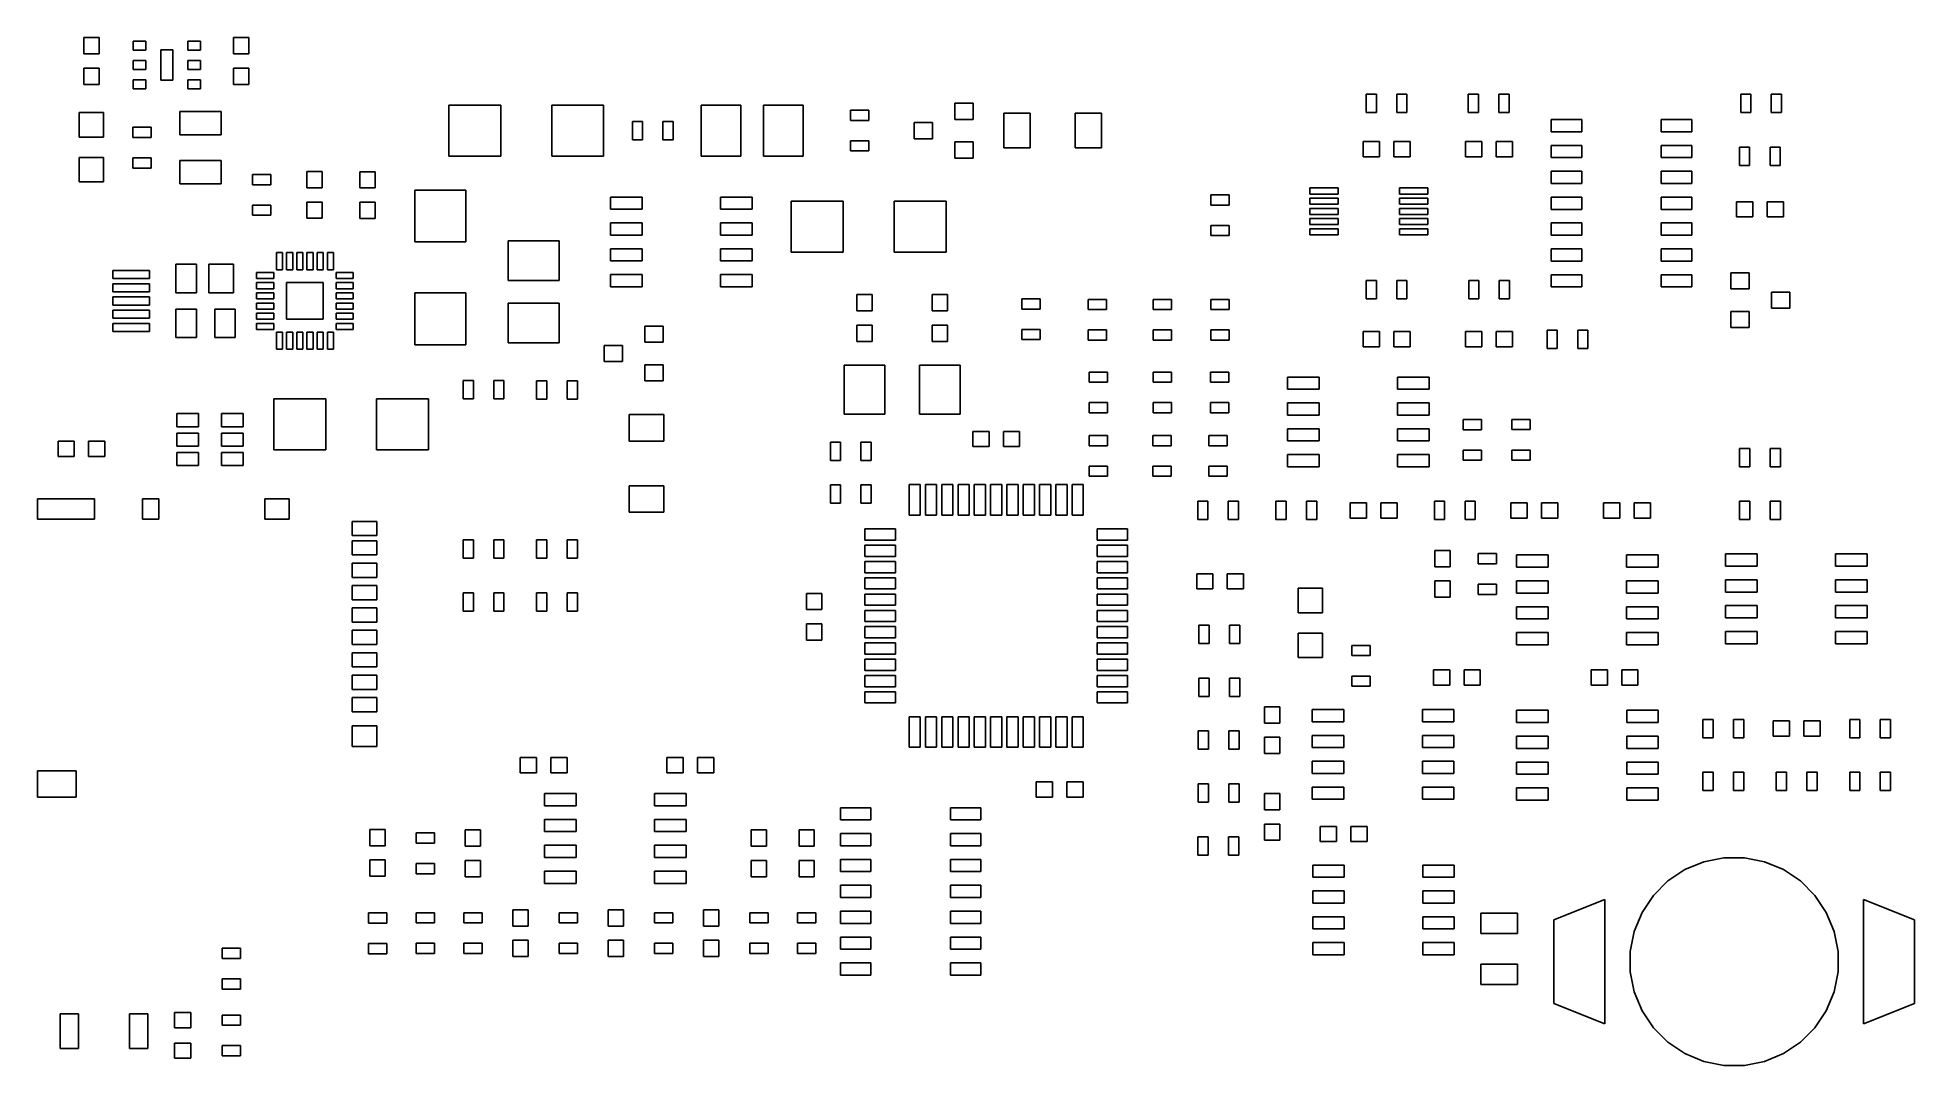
# Model space of a CAD drawing. Extents: x 3.58 to 7.21, y -4.43 to -2.44.
import ezdxf

# ---------------------------------------------------------------- set-up
doc = ezdxf.new("R2010")
doc.units = 0
doc.header["$MEASUREMENT"] = 0
doc.layers.add('BLACK', color=7, linetype='CONTINUOUS')

msp = doc.modelspace()

# ---------------------------------------------------------------- linework, layer by layer
at = {"layer": 'BLACK', "linetype": 'CONTINUOUS'}
for p, q in [((3.67224, -2.4689), (3.67224, -2.4374)), ((3.67224, -2.4374), (3.70177, -2.4374)), ((3.70177, -2.4374), (3.70177, -2.4689)), ((3.76752, -2.46201), (3.76752, -2.44429)), ((3.76752, -2.44429), (3.79232, -2.44429)), ((3.79232, -2.46201), (3.76752, -2.46201)), ((3.79232, -2.44429), (3.79232, -2.46201)), ((3.82087, -2.52008), (3.82087, -2.46102)), ((3.82087, -2.46102), (3.84449, -2.46102)), ((3.84449, -2.46102), (3.84449, -2.52008)), ((3.87303, -2.46201), (3.87303, -2.44429)), ((3.87303, -2.44429), (3.89783, -2.44429)), ((3.89783, -2.46201), (3.87303, -2.46201)), ((3.89783, -2.44429), (3.89783, -2.46201)), ((3.96161, -2.4689), (3.96161, -2.4374)), ((3.96161, -2.4374), (3.99114, -2.4374)), ((3.99114, -2.4374), (3.99114, -2.4689)), ((3.70177, -2.4689), (3.67224, -2.4689)), ((3.67224, -2.52795), (3.67224, -2.49646)), ((3.67224, -2.49646), (3.70177, -2.49646)), ((3.70177, -2.49646), (3.70177, -2.52795)), ((3.76752, -2.49941), (3.76752, -2.48169)), ((3.76752, -2.48169), (3.79232, -2.48169)), ((3.79232, -2.49941), (3.76752, -2.49941)), ((3.79232, -2.48169), (3.79232, -2.49941)), ((3.87303, -2.49941), (3.87303, -2.48169)), ((3.87303, -2.48169), (3.89783, -2.48169)), ((3.89783, -2.49941), (3.87303, -2.49941)), ((3.89783, -2.48169), (3.89783, -2.49941)), ((3.99114, -2.4689), (3.96161, -2.4689)), ((3.96161, -2.52795), (3.96161, -2.49646)), ((3.96161, -2.49646), (3.99114, -2.49646)), ((3.99114, -2.49646), (3.99114, -2.52795)), ((3.70177, -2.52795), (3.67224, -2.52795)), ((3.76752, -2.53681), (3.76752, -2.51909)), ((3.76752, -2.51909), (3.79232, -2.51909)), ((3.79232, -2.53681), (3.76752, -2.53681)), ((3.79232, -2.51909), (3.79232, -2.53681)), ((3.84449, -2.52008), (3.82087, -2.52008)), ((3.87303, -2.53681), (3.87303, -2.51909)), ((3.87303, -2.51909), (3.89783, -2.51909)), ((3.89783, -2.53681), (3.87303, -2.53681)), ((3.89783, -2.51909), (3.89783, -2.53681)), ((3.99114, -2.52795), (3.96161, -2.52795)), ((4.37756, -2.66654), (4.37756, -2.56811)), ((4.37756, -2.56811), (4.47795, -2.56811)), ((4.47795, -2.56811), (4.47795, -2.66654)), ((4.57638, -2.66654), (4.57638, -2.56811)), ((4.57638, -2.56811), (4.67677, -2.56811)), ((4.67677, -2.56811), (4.67677, -2.66654)), ((4.86535, -2.66654), (4.86535, -2.56811)), ((4.86535, -2.56811), (4.94213, -2.56811)), ((4.94213, -2.56811), (4.94213, -2.66654)), ((4.98543, -2.66654), (4.98543, -2.56811)), ((4.98543, -2.56811), (5.0622, -2.56811)), ((5.0622, -2.56811), (5.0622, -2.66654)), ((5.35551, -2.59567), (5.35551, -2.56417)), ((5.35551, -2.56417), (5.39094, -2.56417)), ((5.39094, -2.56417), (5.39094, -2.59567)), ((6.15039, -2.58268), (6.15039, -2.54724)), ((6.15039, -2.54724), (6.17008, -2.54724)), ((6.17008, -2.54724), (6.17008, -2.58268)), ((6.20945, -2.58268), (6.20945, -2.54724)), ((6.20945, -2.54724), (6.22913, -2.54724)), ((6.22913, -2.54724), (6.22913, -2.58268)), ((6.34764, -2.58268), (6.34764, -2.54724)), ((6.34764, -2.54724), (6.36732, -2.54724)), ((6.36732, -2.54724), (6.36732, -2.58268)), ((6.40669, -2.58268), (6.40669, -2.54724)), ((6.40669, -2.54724), (6.42638, -2.54724)), ((6.42638, -2.54724), (6.42638, -2.58268)), ((6.87402, -2.58268), (6.87402, -2.54724)), ((6.87402, -2.54724), (6.8937, -2.54724)), ((6.8937, -2.54724), (6.8937, -2.58268)), ((6.93307, -2.58268), (6.93307, -2.54724)), ((6.93307, -2.54724), (6.95276, -2.54724)), ((6.95276, -2.54724), (6.95276, -2.58268)), ((3.66339, -2.62992), (3.66339, -2.58268)), ((3.66339, -2.58268), (3.71063, -2.58268)), ((3.71063, -2.58268), (3.71063, -2.62992)), ((3.76732, -2.63071), (3.76732, -2.61102)), ((3.76732, -2.61102), (3.80276, -2.61102)), ((3.80276, -2.61102), (3.80276, -2.63071)), ((3.85768, -2.62559), (3.85768, -2.58071)), ((3.85768, -2.58071), (3.9376, -2.58071)), ((3.9376, -2.58071), (3.9376, -2.62559)), ((4.73228, -2.63504), (4.73228, -2.59961)), ((4.73228, -2.59961), (4.75197, -2.59961)), ((4.75197, -2.59961), (4.75197, -2.63504)), ((4.79134, -2.63504), (4.79134, -2.59961)), ((4.79134, -2.59961), (4.81102, -2.59961)), ((4.81102, -2.59961), (4.81102, -2.63504)), ((5.15354, -2.59764), (5.15354, -2.57795)), ((5.15354, -2.57795), (5.18898, -2.57795)), ((5.18898, -2.59764), (5.15354, -2.59764)), ((5.18898, -2.57795), (5.18898, -2.59764)), ((5.27677, -2.63307), (5.27677, -2.60157)), ((5.27677, -2.60157), (5.3122, -2.60157)), ((5.3122, -2.60157), (5.3122, -2.63307)), ((5.39094, -2.59567), (5.35551, -2.59567)), ((5.45, -2.65079), (5.45, -2.58386)), ((5.45, -2.58386), (5.50118, -2.58386)), ((5.50118, -2.58386), (5.50118, -2.65079)), ((5.5878, -2.65079), (5.5878, -2.58386)), ((5.5878, -2.58386), (5.63898, -2.58386)), ((5.63898, -2.58386), (5.63898, -2.65079)), ((6.17008, -2.58268), (6.15039, -2.58268)), ((6.22913, -2.58268), (6.20945, -2.58268)), ((6.36732, -2.58268), (6.34764, -2.58268)), ((6.42638, -2.58268), (6.40669, -2.58268)), ((6.50787, -2.61969), (6.50787, -2.59606)), ((6.50787, -2.59606), (6.56693, -2.59606)), ((6.56693, -2.59606), (6.56693, -2.61969)), ((6.72047, -2.61969), (6.72047, -2.59606)), ((6.72047, -2.59606), (6.77953, -2.59606)), ((6.77953, -2.59606), (6.77953, -2.61969)), ((6.8937, -2.58268), (6.87402, -2.58268)), ((6.95276, -2.58268), (6.93307, -2.58268)), ((3.71063, -2.62992), (3.66339, -2.62992)), ((3.80276, -2.63071), (3.76732, -2.63071)), ((3.9376, -2.62559), (3.85768, -2.62559)), ((4.75197, -2.63504), (4.73228, -2.63504)), ((4.81102, -2.63504), (4.79134, -2.63504)), ((5.15354, -2.65669), (5.15354, -2.63701)), ((5.15354, -2.63701), (5.18898, -2.63701)), ((5.18898, -2.63701), (5.18898, -2.65669)), ((5.3122, -2.63307), (5.27677, -2.63307)), ((5.35551, -2.67047), (5.35551, -2.63898)), ((5.35551, -2.63898), (5.39094, -2.63898)), ((5.39094, -2.63898), (5.39094, -2.67047)), ((6.14449, -2.66831), (6.14449, -2.63878)), ((6.14449, -2.63878), (6.17598, -2.63878)), ((6.17598, -2.63878), (6.17598, -2.66831)), ((6.20354, -2.66831), (6.20354, -2.63878)), ((6.20354, -2.63878), (6.23504, -2.63878)), ((6.23504, -2.63878), (6.23504, -2.66831)), ((6.34252, -2.66831), (6.34252, -2.63878)), ((6.34252, -2.63878), (6.37402, -2.63878)), ((6.37402, -2.63878), (6.37402, -2.66831)), ((6.40157, -2.66831), (6.40157, -2.63878)), ((6.40157, -2.63878), (6.43307, -2.63878)), ((6.43307, -2.63878), (6.43307, -2.66831)), ((6.56693, -2.61969), (6.50787, -2.61969)), ((6.50787, -2.66969), (6.50787, -2.64606)), ((6.50787, -2.64606), (6.56693, -2.64606)), ((6.56693, -2.64606), (6.56693, -2.66969)), ((6.77953, -2.61969), (6.72047, -2.61969)), ((6.72047, -2.66969), (6.72047, -2.64606)), ((6.72047, -2.64606), (6.77953, -2.64606)), ((6.77953, -2.64606), (6.77953, -2.66969)), ((3.66339, -2.71654), (3.66339, -2.66929)), ((3.66339, -2.66929), (3.71063, -2.66929)), ((3.71063, -2.66929), (3.71063, -2.71654)), ((3.76732, -2.68976), (3.76732, -2.67008)), ((3.76732, -2.67008), (3.80276, -2.67008)), ((3.80276, -2.67008), (3.80276, -2.68976)), ((3.85768, -2.72008), (3.85768, -2.6752)), ((3.85768, -2.6752), (3.9376, -2.6752)), ((3.9376, -2.6752), (3.9376, -2.72008)), ((4.47795, -2.66654), (4.37756, -2.66654)), ((4.67677, -2.66654), (4.57638, -2.66654)), ((4.94213, -2.66654), (4.86535, -2.66654)), ((5.0622, -2.66654), (4.98543, -2.66654)), ((5.18898, -2.65669), (5.15354, -2.65669)), ((5.39094, -2.67047), (5.35551, -2.67047)), ((5.50118, -2.65079), (5.45, -2.65079)), ((5.63898, -2.65079), (5.5878, -2.65079)), ((6.17598, -2.66831), (6.14449, -2.66831)), ((6.23504, -2.66831), (6.20354, -2.66831)), ((6.37402, -2.66831), (6.34252, -2.66831)), ((6.43307, -2.66831), (6.40157, -2.66831)), ((6.56693, -2.66969), (6.50787, -2.66969)), ((6.77953, -2.66969), (6.72047, -2.66969)), ((6.87165, -2.68504), (6.87165, -2.64961)), ((6.87165, -2.64961), (6.89134, -2.64961)), ((6.89134, -2.64961), (6.89134, -2.68504)), ((6.93071, -2.68504), (6.93071, -2.64961)), ((6.93071, -2.64961), (6.95039, -2.64961)), ((6.95039, -2.64961), (6.95039, -2.68504)), ((3.71063, -2.71654), (3.66339, -2.71654)), ((3.80276, -2.68976), (3.76732, -2.68976)), ((3.9376, -2.72008), (3.85768, -2.72008)), ((3.99803, -2.72205), (3.99803, -2.70236)), ((3.99803, -2.70236), (4.03346, -2.70236)), ((4.03346, -2.70236), (4.03346, -2.72205)), ((4.10335, -2.72795), (4.10335, -2.69646)), ((4.10335, -2.69646), (4.13287, -2.69646)), ((4.13287, -2.69646), (4.13287, -2.72795)), ((4.20571, -2.72835), (4.20571, -2.69685)), ((4.20571, -2.69685), (4.23524, -2.69685)), ((4.23524, -2.69685), (4.23524, -2.72835)), ((6.50787, -2.71969), (6.50787, -2.69606)), ((6.50787, -2.69606), (6.56693, -2.69606)), ((6.56693, -2.71969), (6.50787, -2.71969)), ((6.56693, -2.69606), (6.56693, -2.71969)), ((6.72047, -2.71969), (6.72047, -2.69606)), ((6.72047, -2.69606), (6.77953, -2.69606)), ((6.77953, -2.71969), (6.72047, -2.71969)), ((6.77953, -2.69606), (6.77953, -2.71969)), ((6.89134, -2.68504), (6.87165, -2.68504)), ((6.95039, -2.68504), (6.93071, -2.68504)), ((4.03346, -2.72205), (3.99803, -2.72205)), ((4.13287, -2.72795), (4.10335, -2.72795)), ((4.10335, -2.78701), (4.10335, -2.75551)), ((4.10335, -2.75551), (4.13287, -2.75551)), ((4.13287, -2.75551), (4.13287, -2.78701)), ((4.23524, -2.72835), (4.20571, -2.72835)), ((4.20571, -2.7874), (4.20571, -2.75591)), ((4.20571, -2.75591), (4.23524, -2.75591)), ((4.23524, -2.75591), (4.23524, -2.7874)), ((4.3122, -2.83268), (4.3122, -2.73228)), ((4.3122, -2.73228), (4.41063, -2.73228)), ((4.41063, -2.73228), (4.41063, -2.83268)), ((4.68996, -2.76949), (4.68996, -2.74587)), ((4.68996, -2.74587), (4.75098, -2.74587)), ((4.75098, -2.74587), (4.75098, -2.76949)), ((4.90256, -2.76949), (4.90256, -2.74587)), ((4.90256, -2.74587), (4.96358, -2.74587)), ((4.96358, -2.74587), (4.96358, -2.76949)), ((5.03937, -2.85236), (5.03937, -2.75394)), ((5.03937, -2.75394), (5.13976, -2.75394)), ((5.13976, -2.75394), (5.13976, -2.85236)), ((5.23819, -2.85236), (5.23819, -2.75394)), ((5.23819, -2.75394), (5.33858, -2.75394)), ((5.33858, -2.75394), (5.33858, -2.85236)), ((5.85039, -2.76142), (5.85039, -2.74173)), ((5.85039, -2.74173), (5.88583, -2.74173)), ((5.88583, -2.74173), (5.88583, -2.76142)), ((6.04134, -2.74016), (6.04134, -2.72835)), ((6.04134, -2.72835), (6.09646, -2.72835)), ((6.09646, -2.74016), (6.04134, -2.74016)), ((6.04134, -2.75984), (6.04134, -2.74803)), ((6.04134, -2.74803), (6.09646, -2.74803)), ((6.09646, -2.72835), (6.09646, -2.74016)), ((6.09646, -2.74803), (6.09646, -2.75984)), ((6.21457, -2.74016), (6.21457, -2.72835)), ((6.21457, -2.72835), (6.26969, -2.72835)), ((6.26969, -2.74016), (6.21457, -2.74016)), ((6.21457, -2.75984), (6.21457, -2.74803)), ((6.21457, -2.74803), (6.26969, -2.74803)), ((6.26969, -2.72835), (6.26969, -2.74016)), ((6.26969, -2.74803), (6.26969, -2.75984)), ((6.50787, -2.76969), (6.50787, -2.74606)), ((6.50787, -2.74606), (6.56693, -2.74606)), ((6.56693, -2.74606), (6.56693, -2.76969)), ((6.72047, -2.76969), (6.72047, -2.74606)), ((6.72047, -2.74606), (6.77953, -2.74606)), ((6.77953, -2.74606), (6.77953, -2.76969)), ((6.86614, -2.78445), (6.86614, -2.75492)), ((6.86614, -2.75492), (6.89764, -2.75492)), ((6.89764, -2.75492), (6.89764, -2.78445)), ((6.9252, -2.78445), (6.9252, -2.75492)), ((6.9252, -2.75492), (6.95669, -2.75492)), ((6.95669, -2.75492), (6.95669, -2.78445)), ((3.99803, -2.7811), (3.99803, -2.76142)), ((3.99803, -2.76142), (4.03346, -2.76142)), ((4.03346, -2.7811), (3.99803, -2.7811)), ((4.03346, -2.76142), (4.03346, -2.7811)), ((4.13287, -2.78701), (4.10335, -2.78701)), ((4.23524, -2.7874), (4.20571, -2.7874)), ((4.75098, -2.76949), (4.68996, -2.76949)), ((4.96358, -2.76949), (4.90256, -2.76949)), ((5.88583, -2.76142), (5.85039, -2.76142)), ((6.09646, -2.75984), (6.04134, -2.75984)), ((6.04134, -2.77953), (6.04134, -2.76772)), ((6.04134, -2.76772), (6.09646, -2.76772)), ((6.09646, -2.77953), (6.04134, -2.77953)), ((6.04134, -2.79921), (6.04134, -2.7874)), ((6.04134, -2.7874), (6.09646, -2.7874)), ((6.09646, -2.76772), (6.09646, -2.77953)), ((6.09646, -2.7874), (6.09646, -2.79921)), ((6.26969, -2.75984), (6.21457, -2.75984)), ((6.21457, -2.77953), (6.21457, -2.76772)), ((6.21457, -2.76772), (6.26969, -2.76772)), ((6.26969, -2.77953), (6.21457, -2.77953)), ((6.21457, -2.79921), (6.21457, -2.7874)), ((6.21457, -2.7874), (6.26969, -2.7874)), ((6.26969, -2.76772), (6.26969, -2.77953)), ((6.26969, -2.7874), (6.26969, -2.79921)), ((6.56693, -2.76969), (6.50787, -2.76969)), ((6.77953, -2.76969), (6.72047, -2.76969)), ((6.89764, -2.78445), (6.86614, -2.78445)), ((6.95669, -2.78445), (6.9252, -2.78445)), ((4.68996, -2.81949), (4.68996, -2.79587)), ((4.68996, -2.79587), (4.75098, -2.79587)), ((4.75098, -2.81949), (4.68996, -2.81949)), ((4.75098, -2.79587), (4.75098, -2.81949)), ((4.90256, -2.81949), (4.90256, -2.79587)), ((4.90256, -2.79587), (4.96358, -2.79587)), ((4.96358, -2.81949), (4.90256, -2.81949)), ((4.96358, -2.79587), (4.96358, -2.81949)), ((5.85039, -2.82047), (5.85039, -2.80079)), ((5.85039, -2.80079), (5.88583, -2.80079)), ((5.88583, -2.82047), (5.85039, -2.82047)), ((5.88583, -2.80079), (5.88583, -2.82047)), ((6.09646, -2.79921), (6.04134, -2.79921)), ((6.04134, -2.8189), (6.04134, -2.80709)), ((6.04134, -2.80709), (6.09646, -2.80709)), ((6.09646, -2.8189), (6.04134, -2.8189)), ((6.09646, -2.80709), (6.09646, -2.8189)), ((6.26969, -2.79921), (6.21457, -2.79921)), ((6.21457, -2.8189), (6.21457, -2.80709)), ((6.21457, -2.80709), (6.26969, -2.80709)), ((6.26969, -2.8189), (6.21457, -2.8189)), ((6.26969, -2.80709), (6.26969, -2.8189)), ((6.50787, -2.81969), (6.50787, -2.79606)), ((6.50787, -2.79606), (6.56693, -2.79606)), ((6.56693, -2.81969), (6.50787, -2.81969)), ((6.56693, -2.79606), (6.56693, -2.81969)), ((6.72047, -2.81969), (6.72047, -2.79606)), ((6.72047, -2.79606), (6.77953, -2.79606)), ((6.77953, -2.81969), (6.72047, -2.81969)), ((6.77953, -2.79606), (6.77953, -2.81969)), ((4.04449, -2.88681), (4.04449, -2.85335)), ((4.04449, -2.85335), (4.0563, -2.85335)), ((4.0563, -2.85335), (4.0563, -2.88681)), ((4.06417, -2.88681), (4.06417, -2.85335)), ((4.06417, -2.85335), (4.07598, -2.85335)), ((4.07598, -2.85335), (4.07598, -2.88681)), ((4.08386, -2.88681), (4.08386, -2.85335)), ((4.08386, -2.85335), (4.09567, -2.85335)), ((4.09567, -2.85335), (4.09567, -2.88681)), ((4.10354, -2.88681), (4.10354, -2.85335)), ((4.10354, -2.85335), (4.11535, -2.85335)), ((4.11535, -2.85335), (4.11535, -2.88681)), ((4.12323, -2.88681), (4.12323, -2.85335)), ((4.12323, -2.85335), (4.13504, -2.85335)), ((4.13504, -2.85335), (4.13504, -2.88681)), ((4.14291, -2.88681), (4.14291, -2.85335)), ((4.14291, -2.85335), (4.15472, -2.85335)), ((4.15472, -2.85335), (4.15472, -2.88681)), ((4.41063, -2.83268), (4.3122, -2.83268)), ((4.49213, -2.90748), (4.49213, -2.83071)), ((4.49213, -2.83071), (4.59055, -2.83071)), ((4.59055, -2.83071), (4.59055, -2.90748)), ((4.68996, -2.86949), (4.68996, -2.84587)), ((4.68996, -2.84587), (4.75098, -2.84587)), ((4.75098, -2.84587), (4.75098, -2.86949)), ((4.90256, -2.86949), (4.90256, -2.84587)), ((4.90256, -2.84587), (4.96358, -2.84587)), ((4.96358, -2.84587), (4.96358, -2.86949)), ((5.13976, -2.85236), (5.03937, -2.85236)), ((5.33858, -2.85236), (5.23819, -2.85236)), ((6.50787, -2.86969), (6.50787, -2.84606)), ((6.50787, -2.84606), (6.56693, -2.84606)), ((6.56693, -2.84606), (6.56693, -2.86969)), ((6.72047, -2.86969), (6.72047, -2.84606)), ((6.72047, -2.84606), (6.77953, -2.84606)), ((6.77953, -2.84606), (6.77953, -2.86969)), ((3.72835, -2.90354), (3.72835, -2.8878)), ((3.72835, -2.8878), (3.79921, -2.8878)), ((3.79921, -2.8878), (3.79921, -2.90354)), ((3.85039, -2.9311), (3.85039, -2.87598)), ((3.85039, -2.87598), (3.88976, -2.87598)), ((3.88976, -2.87598), (3.88976, -2.9311)), ((3.91417, -2.9311), (3.91417, -2.87598)), ((3.91417, -2.87598), (3.96142, -2.87598)), ((3.96142, -2.87598), (3.96142, -2.9311)), ((4.0061, -2.90354), (4.0061, -2.89173)), ((4.0061, -2.89173), (4.03957, -2.89173)), ((4.03957, -2.89173), (4.03957, -2.90354)), ((4.0563, -2.88681), (4.04449, -2.88681)), ((4.07598, -2.88681), (4.06417, -2.88681)), ((4.09567, -2.88681), (4.08386, -2.88681)), ((4.11535, -2.88681), (4.10354, -2.88681)), ((4.13504, -2.88681), (4.12323, -2.88681)), ((4.15472, -2.88681), (4.14291, -2.88681)), ((4.15965, -2.90354), (4.15965, -2.89173)), ((4.15965, -2.89173), (4.19311, -2.89173)), ((4.19311, -2.89173), (4.19311, -2.90354)), ((4.75098, -2.86949), (4.68996, -2.86949)), ((4.68996, -2.91949), (4.68996, -2.89587)), ((4.68996, -2.89587), (4.75098, -2.89587)), ((4.75098, -2.89587), (4.75098, -2.91949)), ((4.96358, -2.86949), (4.90256, -2.86949)), ((4.90256, -2.91949), (4.90256, -2.89587)), ((4.90256, -2.89587), (4.96358, -2.89587)), ((4.96358, -2.89587), (4.96358, -2.91949)), ((6.56693, -2.86969), (6.50787, -2.86969)), ((6.50787, -2.91969), (6.50787, -2.89606)), ((6.50787, -2.89606), (6.56693, -2.89606)), ((6.56693, -2.89606), (6.56693, -2.91969)), ((6.77953, -2.86969), (6.72047, -2.86969)), ((6.72047, -2.91969), (6.72047, -2.89606)), ((6.72047, -2.89606), (6.77953, -2.89606)), ((6.77953, -2.89606), (6.77953, -2.91969)), ((6.85472, -2.92362), (6.85472, -2.89213)), ((6.85472, -2.89213), (6.89016, -2.89213)), ((6.89016, -2.89213), (6.89016, -2.92362)), ((3.79921, -2.90354), (3.72835, -2.90354)), ((3.72835, -2.92913), (3.72835, -2.91339)), ((3.72835, -2.91339), (3.79921, -2.91339)), ((3.79921, -2.92913), (3.72835, -2.92913)), ((3.79921, -2.91339), (3.79921, -2.92913)), ((3.88976, -2.9311), (3.85039, -2.9311)), ((3.96142, -2.9311), (3.91417, -2.9311)), ((4.03957, -2.90354), (4.0061, -2.90354)), ((4.0061, -2.92323), (4.0061, -2.91142)), ((4.0061, -2.91142), (4.03957, -2.91142)), ((4.03957, -2.92323), (4.0061, -2.92323)), ((4.0061, -2.94291), (4.0061, -2.9311)), ((4.0061, -2.9311), (4.03957, -2.9311)), ((4.03957, -2.91142), (4.03957, -2.92323)), ((4.03957, -2.9311), (4.03957, -2.94291)), ((4.06417, -2.98228), (4.06417, -2.91142)), ((4.06417, -2.91142), (4.13504, -2.91142)), ((4.13504, -2.91142), (4.13504, -2.98228)), ((4.19311, -2.90354), (4.15965, -2.90354)), ((4.15965, -2.92323), (4.15965, -2.91142)), ((4.15965, -2.91142), (4.19311, -2.91142)), ((4.19311, -2.92323), (4.15965, -2.92323)), ((4.15965, -2.94291), (4.15965, -2.9311)), ((4.15965, -2.9311), (4.19311, -2.9311)), ((4.19311, -2.91142), (4.19311, -2.92323)), ((4.19311, -2.9311), (4.19311, -2.94291)), ((4.3122, -3.0315), (4.3122, -2.9311)), ((4.3122, -2.9311), (4.41063, -2.9311)), ((4.41063, -2.9311), (4.41063, -3.0315)), ((4.59055, -2.90748), (4.49213, -2.90748)), ((4.75098, -2.91949), (4.68996, -2.91949)), ((4.96358, -2.91949), (4.90256, -2.91949)), ((5.16634, -2.96614), (5.16634, -2.93465)), ((5.16634, -2.93465), (5.19587, -2.93465)), ((5.19587, -2.93465), (5.19587, -2.96614)), ((5.31161, -2.96614), (5.31161, -2.93465)), ((5.31161, -2.93465), (5.34114, -2.93465)), ((5.34114, -2.93465), (5.34114, -2.96614)), ((6.15039, -2.94252), (6.15039, -2.90709)), ((6.15039, -2.90709), (6.17008, -2.90709)), ((6.17008, -2.90709), (6.17008, -2.94252)), ((6.20945, -2.94252), (6.20945, -2.90709)), ((6.20945, -2.90709), (6.22913, -2.90709)), ((6.22913, -2.90709), (6.22913, -2.94252)), ((6.34843, -2.94252), (6.34843, -2.90709)), ((6.34843, -2.90709), (6.36811, -2.90709)), ((6.36811, -2.90709), (6.36811, -2.94252)), ((6.40748, -2.94252), (6.40748, -2.90709)), ((6.40748, -2.90709), (6.42717, -2.90709)), ((6.42717, -2.90709), (6.42717, -2.94252)), ((6.56693, -2.91969), (6.50787, -2.91969)), ((6.77953, -2.91969), (6.72047, -2.91969)), ((6.89016, -2.92362), (6.85472, -2.92362)), ((6.93346, -2.96102), (6.93346, -2.92953)), ((6.93346, -2.92953), (6.9689, -2.92953)), ((6.9689, -2.92953), (6.9689, -2.96102)), ((3.72835, -2.95472), (3.72835, -2.93898)), ((3.72835, -2.93898), (3.79921, -2.93898)), ((3.79921, -2.95472), (3.72835, -2.95472)), ((3.72835, -2.98031), (3.72835, -2.96457)), ((3.72835, -2.96457), (3.79921, -2.96457)), ((3.79921, -2.93898), (3.79921, -2.95472)), ((3.79921, -2.96457), (3.79921, -2.98031)), ((3.85039, -3.01772), (3.85039, -2.9626)), ((3.85039, -2.9626), (3.88976, -2.9626)), ((3.88976, -2.9626), (3.88976, -3.01772)), ((3.9252, -3.01772), (3.9252, -2.9626)), ((3.9252, -2.9626), (3.96457, -2.9626)), ((3.96457, -2.9626), (3.96457, -3.01772)), ((4.03957, -2.94291), (4.0061, -2.94291)), ((4.0061, -2.9626), (4.0061, -2.95079)), ((4.0061, -2.95079), (4.03957, -2.95079)), ((4.03957, -2.9626), (4.0061, -2.9626)), ((4.0061, -2.98228), (4.0061, -2.97047)), ((4.0061, -2.97047), (4.03957, -2.97047)), ((4.03957, -2.95079), (4.03957, -2.9626)), ((4.03957, -2.97047), (4.03957, -2.98228)), ((4.19311, -2.94291), (4.15965, -2.94291)), ((4.15965, -2.9626), (4.15965, -2.95079)), ((4.15965, -2.95079), (4.19311, -2.95079)), ((4.19311, -2.9626), (4.15965, -2.9626)), ((4.15965, -2.98228), (4.15965, -2.97047)), ((4.15965, -2.97047), (4.19311, -2.97047)), ((4.19311, -2.95079), (4.19311, -2.9626)), ((4.19311, -2.97047), (4.19311, -2.98228)), ((4.49213, -3.02756), (4.49213, -2.95079)), ((4.49213, -2.95079), (4.59055, -2.95079)), ((4.59055, -2.95079), (4.59055, -3.02756)), ((5.19587, -2.96614), (5.16634, -2.96614)), ((5.34114, -2.96614), (5.31161, -2.96614)), ((5.48465, -2.9626), (5.48465, -2.94291)), ((5.48465, -2.94291), (5.52008, -2.94291)), ((5.52008, -2.9626), (5.48465, -2.9626)), ((5.52008, -2.94291), (5.52008, -2.9626)), ((5.61339, -2.96339), (5.61339, -2.9437)), ((5.61339, -2.9437), (5.64882, -2.9437)), ((5.64882, -2.96339), (5.61339, -2.96339)), ((5.64882, -2.9437), (5.64882, -2.96339)), ((5.73858, -2.96339), (5.73858, -2.9437)), ((5.73858, -2.9437), (5.77402, -2.9437)), ((5.77402, -2.96339), (5.73858, -2.96339)), ((5.77402, -2.9437), (5.77402, -2.96339)), ((5.85039, -2.96339), (5.85039, -2.9437)), ((5.85039, -2.9437), (5.88583, -2.9437)), ((5.88583, -2.96339), (5.85039, -2.96339)), ((5.88583, -2.9437), (5.88583, -2.96339)), ((6.17008, -2.94252), (6.15039, -2.94252)), ((6.22913, -2.94252), (6.20945, -2.94252)), ((6.36811, -2.94252), (6.34843, -2.94252)), ((6.42717, -2.94252), (6.40748, -2.94252)), ((6.85472, -2.99843), (6.85472, -2.96693)), ((6.85472, -2.96693), (6.89016, -2.96693)), ((6.89016, -2.96693), (6.89016, -2.99843)), ((6.9689, -2.96102), (6.93346, -2.96102)), ((3.79921, -2.98031), (3.72835, -2.98031)), ((3.72835, -3.00591), (3.72835, -2.99016)), ((3.72835, -2.99016), (3.79921, -2.99016)), ((3.79921, -3.00591), (3.72835, -3.00591)), ((3.79921, -2.99016), (3.79921, -3.00591)), ((4.03957, -2.98228), (4.0061, -2.98228)), ((4.0061, -3.00197), (4.0061, -2.99016)), ((4.0061, -2.99016), (4.03957, -2.99016)), ((4.03957, -3.00197), (4.0061, -3.00197)), ((4.03957, -2.99016), (4.03957, -3.00197)), ((4.04449, -3.04035), (4.04449, -3.00689)), ((4.04449, -3.00689), (4.0563, -3.00689)), ((4.0563, -3.00689), (4.0563, -3.04035)), ((4.13504, -2.98228), (4.06417, -2.98228)), ((4.06417, -3.04035), (4.06417, -3.00689)), ((4.06417, -3.00689), (4.07598, -3.00689)), ((4.07598, -3.00689), (4.07598, -3.04035)), ((4.08386, -3.04035), (4.08386, -3.00689)), ((4.08386, -3.00689), (4.09567, -3.00689)), ((4.09567, -3.00689), (4.09567, -3.04035)), ((4.10354, -3.04035), (4.10354, -3.00689)), ((4.10354, -3.00689), (4.11535, -3.00689)), ((4.11535, -3.00689), (4.11535, -3.04035)), ((4.12323, -3.04035), (4.12323, -3.00689)), ((4.12323, -3.00689), (4.13504, -3.00689)), ((4.13504, -3.00689), (4.13504, -3.04035)), ((4.14291, -3.04035), (4.14291, -3.00689)), ((4.14291, -3.00689), (4.15472, -3.00689)), ((4.15472, -3.00689), (4.15472, -3.04035)), ((4.19311, -2.98228), (4.15965, -2.98228)), ((4.15965, -3.00197), (4.15965, -2.99016)), ((4.15965, -2.99016), (4.19311, -2.99016)), ((4.19311, -3.00197), (4.15965, -3.00197)), ((4.19311, -2.99016), (4.19311, -3.00197)), ((4.7563, -3.02677), (4.7563, -2.99528)), ((4.7563, -2.99528), (4.79173, -2.99528)), ((4.79173, -2.99528), (4.79173, -3.02677)), ((5.16634, -3.0252), (5.16634, -2.9937)), ((5.16634, -2.9937), (5.19587, -2.9937)), ((5.19587, -2.9937), (5.19587, -3.0252)), ((5.31161, -3.0252), (5.31161, -2.9937)), ((5.31161, -2.9937), (5.34114, -2.9937)), ((5.34114, -2.9937), (5.34114, -3.0252)), ((5.48465, -3.02165), (5.48465, -3.00197)), ((5.48465, -3.00197), (5.52008, -3.00197)), ((5.52008, -3.00197), (5.52008, -3.02165)), ((5.61339, -3.02244), (5.61339, -3.00276)), ((5.61339, -3.00276), (5.64882, -3.00276)), ((5.64882, -3.00276), (5.64882, -3.02244)), ((5.73858, -3.02244), (5.73858, -3.00276)), ((5.73858, -3.00276), (5.77402, -3.00276)), ((5.77402, -3.00276), (5.77402, -3.02244)), ((5.85039, -3.02244), (5.85039, -3.00276)), ((5.85039, -3.00276), (5.88583, -3.00276)), ((5.88583, -3.00276), (5.88583, -3.02244)), ((6.14449, -3.03524), (6.14449, -3.00571)), ((6.14449, -3.00571), (6.17598, -3.00571)), ((6.17598, -3.00571), (6.17598, -3.03524)), ((6.20354, -3.03524), (6.20354, -3.00571)), ((6.20354, -3.00571), (6.23504, -3.00571)), ((6.23504, -3.00571), (6.23504, -3.03524)), ((6.34252, -3.03563), (6.34252, -3.0061)), ((6.34252, -3.0061), (6.37402, -3.0061)), ((6.37402, -3.0061), (6.37402, -3.03563)), ((6.40157, -3.03563), (6.40157, -3.0061)), ((6.40157, -3.0061), (6.43307, -3.0061)), ((6.43307, -3.0061), (6.43307, -3.03563)), ((6.5, -3.03858), (6.5, -3.00315)), ((6.5, -3.00315), (6.51969, -3.00315)), ((6.51969, -3.00315), (6.51969, -3.03858)), ((6.55906, -3.03858), (6.55906, -3.00315)), ((6.55906, -3.00315), (6.57874, -3.00315)), ((6.57874, -3.00315), (6.57874, -3.03858)), ((6.89016, -2.99843), (6.85472, -2.99843)), ((3.88976, -3.01772), (3.85039, -3.01772)), ((3.96457, -3.01772), (3.9252, -3.01772)), ((4.0563, -3.04035), (4.04449, -3.04035)), ((4.07598, -3.04035), (4.06417, -3.04035)), ((4.09567, -3.04035), (4.08386, -3.04035)), ((4.11535, -3.04035), (4.10354, -3.04035)), ((4.13504, -3.04035), (4.12323, -3.04035)), ((4.15472, -3.04035), (4.14291, -3.04035)), ((4.41063, -3.0315), (4.3122, -3.0315)), ((4.59055, -3.02756), (4.49213, -3.02756)), ((4.67756, -3.06417), (4.67756, -3.03268)), ((4.67756, -3.03268), (4.71299, -3.03268)), ((4.71299, -3.03268), (4.71299, -3.06417)), ((4.79173, -3.02677), (4.7563, -3.02677)), ((5.19587, -3.0252), (5.16634, -3.0252)), ((5.34114, -3.0252), (5.31161, -3.0252)), ((5.52008, -3.02165), (5.48465, -3.02165)), ((5.64882, -3.02244), (5.61339, -3.02244)), ((5.77402, -3.02244), (5.73858, -3.02244)), ((5.88583, -3.02244), (5.85039, -3.02244)), ((6.17598, -3.03524), (6.14449, -3.03524)), ((6.23504, -3.03524), (6.20354, -3.03524)), ((6.37402, -3.03563), (6.34252, -3.03563)), ((6.43307, -3.03563), (6.40157, -3.03563)), ((6.51969, -3.03858), (6.5, -3.03858)), ((6.57874, -3.03858), (6.55906, -3.03858)), ((4.71299, -3.06417), (4.67756, -3.06417)), ((4.7563, -3.10157), (4.7563, -3.07008)), ((4.7563, -3.07008), (4.79173, -3.07008)), ((4.79173, -3.07008), (4.79173, -3.10157)), ((5.14134, -3.16575), (5.14134, -3.07126)), ((5.14134, -3.07126), (5.22008, -3.07126)), ((5.22008, -3.07126), (5.22008, -3.16575)), ((5.28701, -3.16575), (5.28701, -3.07126)), ((5.28701, -3.07126), (5.36575, -3.07126)), ((5.36575, -3.07126), (5.36575, -3.16575)), ((4.40551, -3.13622), (4.40551, -3.10079)), ((4.40551, -3.10079), (4.4252, -3.10079)), ((4.4252, -3.10079), (4.4252, -3.13622)), ((4.46457, -3.13622), (4.46457, -3.10079)), ((4.46457, -3.10079), (4.48425, -3.10079)), ((4.48425, -3.10079), (4.48425, -3.13622)), ((4.54724, -3.13661), (4.54724, -3.10118)), ((4.54724, -3.10118), (4.56693, -3.10118)), ((4.56693, -3.10118), (4.56693, -3.13661)), ((4.6063, -3.13661), (4.6063, -3.10118)), ((4.6063, -3.10118), (4.62598, -3.10118)), ((4.62598, -3.10118), (4.62598, -3.13661)), ((4.79173, -3.10157), (4.7563, -3.10157)), ((5.61496, -3.10394), (5.61496, -3.08425)), ((5.61496, -3.08425), (5.65039, -3.08425)), ((5.65039, -3.10394), (5.61496, -3.10394)), ((5.65039, -3.08425), (5.65039, -3.10394)), ((5.73858, -3.10394), (5.73858, -3.08425)), ((5.73858, -3.08425), (5.77402, -3.08425)), ((5.77402, -3.10394), (5.73858, -3.10394)), ((5.77402, -3.08425), (5.77402, -3.10394)), ((5.84921, -3.10394), (5.84921, -3.08425)), ((5.84921, -3.08425), (5.88465, -3.08425)), ((5.88465, -3.10394), (5.84921, -3.10394)), ((5.88465, -3.08425), (5.88465, -3.10394)), ((5.99823, -3.11752), (5.99823, -3.0939)), ((5.99823, -3.0939), (6.05925, -3.0939)), ((6.05925, -3.11752), (5.99823, -3.11752)), ((6.05925, -3.0939), (6.05925, -3.11752)), ((6.21083, -3.11752), (6.21083, -3.0939)), ((6.21083, -3.0939), (6.27185, -3.0939)), ((6.27185, -3.11752), (6.21083, -3.11752)), ((6.27185, -3.0939), (6.27185, -3.11752)), ((4.03937, -3.23465), (4.03937, -3.13622)), ((4.03937, -3.13622), (4.13976, -3.13622)), ((4.13976, -3.13622), (4.13976, -3.23465)), ((4.23819, -3.23465), (4.23819, -3.13622)), ((4.23819, -3.13622), (4.33858, -3.13622)), ((4.33858, -3.13622), (4.33858, -3.23465)), ((4.4252, -3.13622), (4.40551, -3.13622)), ((4.48425, -3.13622), (4.46457, -3.13622)), ((4.56693, -3.13661), (4.54724, -3.13661)), ((4.62598, -3.13661), (4.6063, -3.13661)), ((5.61496, -3.16299), (5.61496, -3.14331)), ((5.61496, -3.14331), (5.65039, -3.14331)), ((5.65039, -3.14331), (5.65039, -3.16299)), ((5.73858, -3.16299), (5.73858, -3.14331)), ((5.73858, -3.14331), (5.77402, -3.14331)), ((5.77402, -3.14331), (5.77402, -3.16299)), ((5.84921, -3.16299), (5.84921, -3.14331)), ((5.84921, -3.14331), (5.88465, -3.14331)), ((5.88465, -3.14331), (5.88465, -3.16299)), ((5.99823, -3.16752), (5.99823, -3.1439)), ((5.99823, -3.1439), (6.05925, -3.1439)), ((6.05925, -3.1439), (6.05925, -3.16752)), ((6.21083, -3.16752), (6.21083, -3.1439)), ((6.21083, -3.1439), (6.27185, -3.1439)), ((6.27185, -3.1439), (6.27185, -3.16752)), ((3.85197, -3.19035), (3.85197, -3.16476)), ((3.85197, -3.16476), (3.8937, -3.16476)), ((3.8937, -3.19035), (3.85197, -3.19035)), ((3.8937, -3.16476), (3.8937, -3.19035)), ((3.93858, -3.19035), (3.93858, -3.16476)), ((3.93858, -3.16476), (3.98031, -3.16476)), ((3.98031, -3.19035), (3.93858, -3.19035)), ((3.98031, -3.16476), (3.98031, -3.19035)), ((4.72598, -3.21772), (4.72598, -3.16654)), ((4.72598, -3.16654), (4.79291, -3.16654)), ((4.79291, -3.16654), (4.79291, -3.21772)), ((5.22008, -3.16575), (5.14134, -3.16575)), ((5.36575, -3.16575), (5.28701, -3.16575)), ((5.65039, -3.16299), (5.61496, -3.16299)), ((5.77402, -3.16299), (5.73858, -3.16299)), ((5.88465, -3.16299), (5.84921, -3.16299)), ((6.05925, -3.16752), (5.99823, -3.16752)), ((6.27185, -3.16752), (6.21083, -3.16752)), ((6.3376, -3.19587), (6.3376, -3.17618)), ((6.3376, -3.17618), (6.37303, -3.17618)), ((6.37303, -3.17618), (6.37303, -3.19587)), ((6.43189, -3.19567), (6.43189, -3.17598)), ((6.43189, -3.17598), (6.46732, -3.17598)), ((6.46732, -3.17598), (6.46732, -3.19567)), ((3.62244, -3.24776), (3.62244, -3.21823)), ((3.62244, -3.21823), (3.65394, -3.21823)), ((3.65394, -3.21823), (3.65394, -3.24776)), ((3.6815, -3.24776), (3.6815, -3.21823)), ((3.6815, -3.21823), (3.71299, -3.21823)), ((3.71299, -3.21823), (3.71299, -3.24776)), ((3.85197, -3.22776), (3.85197, -3.20217)), ((3.85197, -3.20217), (3.8937, -3.20217)), ((3.8937, -3.22776), (3.85197, -3.22776)), ((3.8937, -3.20217), (3.8937, -3.22776)), ((3.93858, -3.22776), (3.93858, -3.20217)), ((3.93858, -3.20217), (3.98031, -3.20217)), ((3.98031, -3.22776), (3.93858, -3.22776)), ((3.98031, -3.20217), (3.98031, -3.22776)), ((4.79291, -3.21772), (4.72598, -3.21772)), ((5.11496, -3.25551), (5.11496, -3.22008)), ((5.11496, -3.22008), (5.13465, -3.22008)), ((5.13465, -3.22008), (5.13465, -3.25551)), ((5.17402, -3.25551), (5.17402, -3.22008)), ((5.17402, -3.22008), (5.1937, -3.22008)), ((5.1937, -3.22008), (5.1937, -3.25551)), ((5.39016, -3.22854), (5.39016, -3.19902)), ((5.39016, -3.19902), (5.42165, -3.19902)), ((5.42165, -3.19902), (5.42165, -3.22854)), ((5.44921, -3.22854), (5.44921, -3.19902)), ((5.44921, -3.19902), (5.48071, -3.19902)), ((5.48071, -3.19902), (5.48071, -3.22854)), ((5.61496, -3.22677), (5.61496, -3.20709)), ((5.61496, -3.20709), (5.65039, -3.20709)), ((5.65039, -3.22677), (5.61496, -3.22677)), ((5.65039, -3.20709), (5.65039, -3.22677)), ((5.73819, -3.22677), (5.73819, -3.20709)), ((5.73819, -3.20709), (5.77362, -3.20709)), ((5.77362, -3.22677), (5.73819, -3.22677)), ((5.77362, -3.20709), (5.77362, -3.22677)), ((5.84646, -3.22677), (5.84646, -3.20709)), ((5.84646, -3.20709), (5.88189, -3.20709)), ((5.88189, -3.22677), (5.84646, -3.22677)), ((5.88189, -3.20709), (5.88189, -3.22677)), ((5.99823, -3.21752), (5.99823, -3.1939)), ((5.99823, -3.1939), (6.05925, -3.1939)), ((6.05925, -3.21752), (5.99823, -3.21752)), ((6.05925, -3.1939), (6.05925, -3.21752)), ((6.21083, -3.21752), (6.21083, -3.1939)), ((6.21083, -3.1939), (6.27185, -3.1939)), ((6.27185, -3.21752), (6.21083, -3.21752)), ((6.27185, -3.1939), (6.27185, -3.21752)), ((6.37303, -3.19587), (6.3376, -3.19587)), ((6.46732, -3.19567), (6.43189, -3.19567)), ((3.65394, -3.24776), (3.62244, -3.24776)), ((3.71299, -3.24776), (3.6815, -3.24776)), ((3.85197, -3.26516), (3.85197, -3.23957)), ((3.85197, -3.23957), (3.8937, -3.23957)), ((3.8937, -3.23957), (3.8937, -3.26516)), ((3.93858, -3.26516), (3.93858, -3.23957)), ((3.93858, -3.23957), (3.98031, -3.23957)), ((3.98031, -3.23957), (3.98031, -3.26516)), ((4.13976, -3.23465), (4.03937, -3.23465)), ((4.33858, -3.23465), (4.23819, -3.23465)), ((5.13465, -3.25551), (5.11496, -3.25551)), ((5.1937, -3.25551), (5.17402, -3.25551)), ((5.42165, -3.22854), (5.39016, -3.22854)), ((5.48071, -3.22854), (5.44921, -3.22854)), ((5.99823, -3.26752), (5.99823, -3.2439)), ((5.99823, -3.2439), (6.05925, -3.2439)), ((6.05925, -3.2439), (6.05925, -3.26752)), ((6.21083, -3.26752), (6.21083, -3.2439)), ((6.21083, -3.2439), (6.27185, -3.2439)), ((6.27185, -3.2439), (6.27185, -3.26752)), ((6.3376, -3.25492), (6.3376, -3.23524)), ((6.3376, -3.23524), (6.37303, -3.23524)), ((6.37303, -3.25492), (6.3376, -3.25492)), ((6.37303, -3.23524), (6.37303, -3.25492)), ((6.43189, -3.25472), (6.43189, -3.23504)), ((6.43189, -3.23504), (6.46732, -3.23504)), ((6.46732, -3.25472), (6.43189, -3.25472)), ((6.46732, -3.23504), (6.46732, -3.25472)), ((6.87205, -3.26732), (6.87205, -3.23189)), ((6.87205, -3.23189), (6.89173, -3.23189)), ((6.89173, -3.23189), (6.89173, -3.26732)), ((6.9311, -3.26732), (6.9311, -3.23189)), ((6.9311, -3.23189), (6.95079, -3.23189)), ((6.95079, -3.23189), (6.95079, -3.26732)), ((3.8937, -3.26516), (3.85197, -3.26516)), ((3.98031, -3.26516), (3.93858, -3.26516)), ((5.61496, -3.28583), (5.61496, -3.26614)), ((5.61496, -3.26614), (5.65039, -3.26614)), ((5.65039, -3.28583), (5.61496, -3.28583)), ((5.65039, -3.26614), (5.65039, -3.28583)), ((5.73819, -3.28583), (5.73819, -3.26614)), ((5.73819, -3.26614), (5.77362, -3.26614)), ((5.77362, -3.28583), (5.73819, -3.28583)), ((5.77362, -3.26614), (5.77362, -3.28583)), ((5.84646, -3.28583), (5.84646, -3.26614)), ((5.84646, -3.26614), (5.88189, -3.26614)), ((5.88189, -3.28583), (5.84646, -3.28583)), ((5.88189, -3.26614), (5.88189, -3.28583)), ((6.05925, -3.26752), (5.99823, -3.26752)), ((6.27185, -3.26752), (6.21083, -3.26752)), ((6.89173, -3.26732), (6.87205, -3.26732)), ((6.95079, -3.26732), (6.9311, -3.26732)), ((3.58287, -3.36909), (3.58287, -3.32972)), ((3.58287, -3.32972), (3.69311, -3.32972)), ((3.69311, -3.32972), (3.69311, -3.36909)), ((3.78563, -3.36909), (3.78563, -3.32972)), ((3.78563, -3.32972), (3.81713, -3.32972)), ((3.81713, -3.32972), (3.81713, -3.36909)), ((4.02185, -3.36909), (4.02185, -3.32972)), ((4.02185, -3.32972), (4.06909, -3.32972)), ((4.06909, -3.32972), (4.06909, -3.36909)), ((4.72598, -3.35551), (4.72598, -3.30433)), ((4.72598, -3.30433), (4.79291, -3.30433)), ((4.79291, -3.30433), (4.79291, -3.35551)), ((5.11496, -3.3378), (5.11496, -3.30236)), ((5.11496, -3.30236), (5.13465, -3.30236)), ((5.13465, -3.30236), (5.13465, -3.3378)), ((5.17402, -3.3378), (5.17402, -3.30236)), ((5.17402, -3.30236), (5.1937, -3.30236)), ((5.1937, -3.30236), (5.1937, -3.3378)), ((5.26713, -3.36102), (5.26713, -3.30197)), ((5.26713, -3.30197), (5.28878, -3.30197)), ((5.28878, -3.30197), (5.28878, -3.36102)), ((5.29862, -3.36102), (5.29862, -3.30197)), ((5.29862, -3.30197), (5.32028, -3.30197)), ((5.32028, -3.30197), (5.32028, -3.36102)), ((5.33012, -3.36102), (5.33012, -3.30197)), ((5.33012, -3.30197), (5.35177, -3.30197)), ((5.35177, -3.30197), (5.35177, -3.36102)), ((5.36161, -3.36102), (5.36161, -3.30197)), ((5.36161, -3.30197), (5.38327, -3.30197)), ((5.38327, -3.30197), (5.38327, -3.36102)), ((5.39311, -3.36102), (5.39311, -3.30197)), ((5.39311, -3.30197), (5.41476, -3.30197)), ((5.41476, -3.30197), (5.41476, -3.36102)), ((5.42461, -3.36102), (5.42461, -3.30197)), ((5.42461, -3.30197), (5.44626, -3.30197)), ((5.44626, -3.30197), (5.44626, -3.36102)), ((5.4561, -3.36102), (5.4561, -3.30197)), ((5.4561, -3.30197), (5.47776, -3.30197)), ((5.47776, -3.30197), (5.47776, -3.36102)), ((5.4876, -3.36102), (5.4876, -3.30197)), ((5.4876, -3.30197), (5.50925, -3.30197)), ((5.50925, -3.30197), (5.50925, -3.36102)), ((5.51909, -3.36102), (5.51909, -3.30197)), ((5.51909, -3.30197), (5.54075, -3.30197)), ((5.54075, -3.30197), (5.54075, -3.36102)), ((5.55059, -3.36102), (5.55059, -3.30197)), ((5.55059, -3.30197), (5.57224, -3.30197)), ((5.57224, -3.30197), (5.57224, -3.36102)), ((5.58209, -3.36102), (5.58209, -3.30197)), ((5.58209, -3.30197), (5.60374, -3.30197)), ((5.60374, -3.30197), (5.60374, -3.36102)), ((5.8248, -3.36969), (5.8248, -3.33425)), ((5.8248, -3.33425), (5.84449, -3.33425)), ((5.84449, -3.33425), (5.84449, -3.36969)), ((5.88386, -3.36969), (5.88386, -3.33425)), ((5.88386, -3.33425), (5.90354, -3.33425)), ((5.90354, -3.33425), (5.90354, -3.36969)), ((5.97598, -3.36969), (5.97598, -3.33425)), ((5.97598, -3.33425), (5.99567, -3.33425)), ((5.99567, -3.33425), (5.99567, -3.36969)), ((6.03504, -3.36969), (6.03504, -3.33425)), ((6.03504, -3.33425), (6.05472, -3.33425)), ((6.05472, -3.33425), (6.05472, -3.36969)), ((6.28228, -3.36969), (6.28228, -3.33425)), ((6.28228, -3.33425), (6.30197, -3.33425)), ((6.30197, -3.33425), (6.30197, -3.36969)), ((6.34134, -3.36969), (6.34134, -3.33425)), ((6.34134, -3.33425), (6.36102, -3.33425)), ((6.36102, -3.33425), (6.36102, -3.36969)), ((6.87205, -3.36969), (6.87205, -3.33425)), ((6.87205, -3.33425), (6.89173, -3.33425)), ((6.89173, -3.33425), (6.89173, -3.36969)), ((6.9311, -3.36969), (6.9311, -3.33425)), ((6.9311, -3.33425), (6.95079, -3.33425)), ((6.95079, -3.33425), (6.95079, -3.36969)), ((3.69311, -3.36909), (3.58287, -3.36909)), ((3.81713, -3.36909), (3.78563, -3.36909)), ((4.06909, -3.36909), (4.02185, -3.36909)), ((4.19114, -3.40059), (4.19114, -3.37303)), ((4.19114, -3.37303), (4.23839, -3.37303)), ((4.23839, -3.37303), (4.23839, -3.40059)), ((4.79291, -3.35551), (4.72598, -3.35551)), ((5.13465, -3.3378), (5.11496, -3.3378)), ((5.1937, -3.3378), (5.17402, -3.3378)), ((5.28878, -3.36102), (5.26713, -3.36102)), ((5.32028, -3.36102), (5.29862, -3.36102)), ((5.35177, -3.36102), (5.33012, -3.36102)), ((5.38327, -3.36102), (5.36161, -3.36102)), ((5.41476, -3.36102), (5.39311, -3.36102)), ((5.44626, -3.36102), (5.42461, -3.36102)), ((5.47776, -3.36102), (5.4561, -3.36102)), ((5.50925, -3.36102), (5.4876, -3.36102)), ((5.54075, -3.36102), (5.51909, -3.36102)), ((5.57224, -3.36102), (5.55059, -3.36102)), ((5.60374, -3.36102), (5.58209, -3.36102)), ((5.84449, -3.36969), (5.8248, -3.36969)), ((5.90354, -3.36969), (5.88386, -3.36969)), ((5.99567, -3.36969), (5.97598, -3.36969)), ((6.05472, -3.36969), (6.03504, -3.36969)), ((6.11969, -3.36673), (6.11969, -3.3372)), ((6.11969, -3.3372), (6.15118, -3.3372)), ((6.15118, -3.36673), (6.11969, -3.36673)), ((6.15118, -3.3372), (6.15118, -3.36673)), ((6.17874, -3.36673), (6.17874, -3.3372)), ((6.17874, -3.3372), (6.21024, -3.3372)), ((6.21024, -3.36673), (6.17874, -3.36673)), ((6.21024, -3.3372), (6.21024, -3.36673)), ((6.30197, -3.36969), (6.28228, -3.36969)), ((6.36102, -3.36969), (6.34134, -3.36969)), ((6.42992, -3.36673), (6.42992, -3.3372)), ((6.42992, -3.3372), (6.46142, -3.3372)), ((6.46142, -3.36673), (6.42992, -3.36673)), ((6.46142, -3.3372), (6.46142, -3.36673)), ((6.48898, -3.36673), (6.48898, -3.3372)), ((6.48898, -3.3372), (6.52047, -3.3372)), ((6.52047, -3.36673), (6.48898, -3.36673)), ((6.52047, -3.3372), (6.52047, -3.36673)), ((6.60906, -3.36673), (6.60906, -3.3372)), ((6.60906, -3.3372), (6.64055, -3.3372)), ((6.64055, -3.36673), (6.60906, -3.36673)), ((6.64055, -3.3372), (6.64055, -3.36673)), ((6.66811, -3.36673), (6.66811, -3.3372)), ((6.66811, -3.3372), (6.69961, -3.3372)), ((6.69961, -3.36673), (6.66811, -3.36673)), ((6.69961, -3.3372), (6.69961, -3.36673)), ((6.89173, -3.36969), (6.87205, -3.36969)), ((6.95079, -3.36969), (6.9311, -3.36969)), ((4.23839, -3.40059), (4.19114, -3.40059)), ((4.40551, -3.44449), (4.40551, -3.40906)), ((4.40551, -3.40906), (4.4252, -3.40906)), ((4.4252, -3.40906), (4.4252, -3.44449)), ((4.46457, -3.44449), (4.46457, -3.40906)), ((4.46457, -3.40906), (4.48425, -3.40906)), ((4.48425, -3.40906), (4.48425, -3.44449)), ((4.54724, -3.44449), (4.54724, -3.40906)), ((4.54724, -3.40906), (4.56693, -3.40906)), ((4.56693, -3.40906), (4.56693, -3.44449)), ((4.6063, -3.44449), (4.6063, -3.40906)), ((4.6063, -3.40906), (4.62598, -3.40906)), ((4.62598, -3.40906), (4.62598, -3.44449)), ((5.1815, -3.40925), (5.1815, -3.3876)), ((5.1815, -3.3876), (5.24055, -3.3876)), ((5.24055, -3.40925), (5.1815, -3.40925)), ((5.24055, -3.3876), (5.24055, -3.40925)), ((5.63031, -3.40925), (5.63031, -3.3876)), ((5.63031, -3.3876), (5.68937, -3.3876)), ((5.68937, -3.40925), (5.63031, -3.40925)), ((5.68937, -3.3876), (5.68937, -3.40925)), ((4.19114, -3.43799), (4.19114, -3.41043)), ((4.19114, -3.41043), (4.23839, -3.41043)), ((4.23839, -3.43799), (4.19114, -3.43799)), ((4.23839, -3.41043), (4.23839, -3.43799)), ((4.4252, -3.44449), (4.40551, -3.44449)), ((4.48425, -3.44449), (4.46457, -3.44449)), ((4.56693, -3.44449), (4.54724, -3.44449)), ((4.62598, -3.44449), (4.6063, -3.44449)), ((5.1815, -3.44075), (5.1815, -3.41909)), ((5.1815, -3.41909), (5.24055, -3.41909)), ((5.24055, -3.44075), (5.1815, -3.44075)), ((5.24055, -3.41909), (5.24055, -3.44075)), ((5.63031, -3.44075), (5.63031, -3.41909)), ((5.63031, -3.41909), (5.68937, -3.41909)), ((5.68937, -3.44075), (5.63031, -3.44075)), ((5.68937, -3.41909), (5.68937, -3.44075)), ((6.28327, -3.46063), (6.28327, -3.42913)), ((6.28327, -3.42913), (6.3128, -3.42913)), ((6.3128, -3.42913), (6.3128, -3.46063)), ((6.36654, -3.45512), (6.36654, -3.43543)), ((6.36654, -3.43543), (6.40197, -3.43543)), ((6.40197, -3.43543), (6.40197, -3.45512)), ((6.44075, -3.46161), (6.44075, -3.43799)), ((6.44075, -3.43799), (6.50177, -3.43799)), ((6.50177, -3.43799), (6.50177, -3.46161)), ((6.65335, -3.46161), (6.65335, -3.43799)), ((6.65335, -3.43799), (6.71437, -3.43799)), ((6.71437, -3.43799), (6.71437, -3.46161)), ((6.84469, -3.45965), (6.84469, -3.43602)), ((6.84469, -3.43602), (6.90571, -3.43602)), ((6.90571, -3.43602), (6.90571, -3.45965)), ((7.05728, -3.45965), (7.05728, -3.43602)), ((7.05728, -3.43602), (7.11831, -3.43602)), ((7.11831, -3.43602), (7.11831, -3.45965)), ((4.19114, -3.4813), (4.19114, -3.45374)), ((4.19114, -3.45374), (4.23839, -3.45374)), ((4.23839, -3.4813), (4.19114, -3.4813)), ((4.23839, -3.45374), (4.23839, -3.4813)), ((5.1815, -3.47224), (5.1815, -3.45059)), ((5.1815, -3.45059), (5.24055, -3.45059)), ((5.24055, -3.47224), (5.1815, -3.47224)), ((5.24055, -3.45059), (5.24055, -3.47224)), ((5.63031, -3.47224), (5.63031, -3.45059)), ((5.63031, -3.45059), (5.68937, -3.45059)), ((5.68937, -3.47224), (5.63031, -3.47224)), ((5.68937, -3.45059), (5.68937, -3.47224)), ((5.82283, -3.50374), (5.82283, -3.47421)), ((5.82283, -3.47421), (5.85433, -3.47421)), ((5.85433, -3.47421), (5.85433, -3.50374)), ((5.88189, -3.50374), (5.88189, -3.47421)), ((5.88189, -3.47421), (5.91339, -3.47421)), ((5.91339, -3.47421), (5.91339, -3.50374)), ((6.3128, -3.46063), (6.28327, -3.46063)), ((6.40197, -3.45512), (6.36654, -3.45512)), ((6.50177, -3.46161), (6.44075, -3.46161)), ((6.71437, -3.46161), (6.65335, -3.46161)), ((6.90571, -3.45965), (6.84469, -3.45965)), ((7.11831, -3.45965), (7.05728, -3.45965)), ((4.19114, -3.52461), (4.19114, -3.49705)), ((4.19114, -3.49705), (4.23839, -3.49705)), ((4.23839, -3.49705), (4.23839, -3.52461)), ((4.40551, -3.54685), (4.40551, -3.51142)), ((4.40551, -3.51142), (4.4252, -3.51142)), ((4.4252, -3.51142), (4.4252, -3.54685)), ((4.46457, -3.54685), (4.46457, -3.51142)), ((4.46457, -3.51142), (4.48425, -3.51142)), ((4.48425, -3.51142), (4.48425, -3.54685)), ((4.54724, -3.54685), (4.54724, -3.51142)), ((4.54724, -3.51142), (4.56693, -3.51142)), ((4.56693, -3.51142), (4.56693, -3.54685)), ((4.6063, -3.54685), (4.6063, -3.51142)), ((4.6063, -3.51142), (4.62598, -3.51142)), ((4.62598, -3.51142), (4.62598, -3.54685)), ((5.06909, -3.5437), (5.06909, -3.5122)), ((5.06909, -3.5122), (5.09862, -3.5122)), ((5.09862, -3.5122), (5.09862, -3.5437)), ((5.1815, -3.50374), (5.1815, -3.48209)), ((5.1815, -3.48209), (5.24055, -3.48209)), ((5.24055, -3.50374), (5.1815, -3.50374)), ((5.1815, -3.53524), (5.1815, -3.51358)), ((5.1815, -3.51358), (5.24055, -3.51358)), ((5.24055, -3.48209), (5.24055, -3.50374)), ((5.24055, -3.51358), (5.24055, -3.53524)), ((5.63031, -3.50374), (5.63031, -3.48209)), ((5.63031, -3.48209), (5.68937, -3.48209)), ((5.68937, -3.50374), (5.63031, -3.50374)), ((5.63031, -3.53524), (5.63031, -3.51358)), ((5.63031, -3.51358), (5.68937, -3.51358)), ((5.68937, -3.48209), (5.68937, -3.50374)), ((5.68937, -3.51358), (5.68937, -3.53524)), ((5.85433, -3.50374), (5.82283, -3.50374)), ((5.91339, -3.50374), (5.88189, -3.50374)), ((6.0189, -3.54961), (6.0189, -3.50236)), ((6.0189, -3.50236), (6.06614, -3.50236)), ((6.06614, -3.50236), (6.06614, -3.54961)), ((6.28327, -3.51969), (6.28327, -3.48819)), ((6.28327, -3.48819), (6.3128, -3.48819)), ((6.3128, -3.48819), (6.3128, -3.51969)), ((6.36654, -3.51417), (6.36654, -3.49449)), ((6.36654, -3.49449), (6.40197, -3.49449)), ((6.40197, -3.51417), (6.36654, -3.51417)), ((6.40197, -3.49449), (6.40197, -3.51417)), ((6.44075, -3.51161), (6.44075, -3.48799)), ((6.44075, -3.48799), (6.50177, -3.48799)), ((6.50177, -3.51161), (6.44075, -3.51161)), ((6.50177, -3.48799), (6.50177, -3.51161)), ((6.65335, -3.51161), (6.65335, -3.48799)), ((6.65335, -3.48799), (6.71437, -3.48799)), ((6.71437, -3.51161), (6.65335, -3.51161)), ((6.71437, -3.48799), (6.71437, -3.51161)), ((6.84469, -3.50965), (6.84469, -3.48602)), ((6.84469, -3.48602), (6.90571, -3.48602)), ((6.90571, -3.50965), (6.84469, -3.50965)), ((6.90571, -3.48602), (6.90571, -3.50965)), ((7.05728, -3.50965), (7.05728, -3.48602)), ((7.05728, -3.48602), (7.11831, -3.48602)), ((7.11831, -3.50965), (7.05728, -3.50965)), ((7.11831, -3.48602), (7.11831, -3.50965)), ((4.23839, -3.52461), (4.19114, -3.52461)), ((4.19114, -3.56791), (4.19114, -3.54035)), ((4.19114, -3.54035), (4.23839, -3.54035)), ((4.23839, -3.54035), (4.23839, -3.56791)), ((4.4252, -3.54685), (4.40551, -3.54685)), ((4.48425, -3.54685), (4.46457, -3.54685)), ((4.56693, -3.54685), (4.54724, -3.54685)), ((4.62598, -3.54685), (4.6063, -3.54685)), ((5.09862, -3.5437), (5.06909, -3.5437)), ((5.24055, -3.53524), (5.1815, -3.53524)), ((5.1815, -3.56673), (5.1815, -3.54508)), ((5.1815, -3.54508), (5.24055, -3.54508)), ((5.24055, -3.54508), (5.24055, -3.56673)), ((5.68937, -3.53524), (5.63031, -3.53524)), ((5.63031, -3.56673), (5.63031, -3.54508)), ((5.63031, -3.54508), (5.68937, -3.54508)), ((5.68937, -3.54508), (5.68937, -3.56673)), ((6.06614, -3.54961), (6.0189, -3.54961)), ((6.3128, -3.51969), (6.28327, -3.51969)), ((6.44075, -3.56161), (6.44075, -3.53799)), ((6.44075, -3.53799), (6.50177, -3.53799)), ((6.50177, -3.53799), (6.50177, -3.56161)), ((6.65335, -3.56161), (6.65335, -3.53799)), ((6.65335, -3.53799), (6.71437, -3.53799)), ((6.71437, -3.53799), (6.71437, -3.56161)), ((6.84469, -3.55965), (6.84469, -3.53602)), ((6.84469, -3.53602), (6.90571, -3.53602)), ((6.90571, -3.53602), (6.90571, -3.55965)), ((7.05728, -3.55965), (7.05728, -3.53602)), ((7.05728, -3.53602), (7.11831, -3.53602)), ((7.11831, -3.53602), (7.11831, -3.55965)), ((4.23839, -3.56791), (4.19114, -3.56791)), ((4.19114, -3.61122), (4.19114, -3.58366)), ((4.19114, -3.58366), (4.23839, -3.58366)), ((4.23839, -3.58366), (4.23839, -3.61122)), ((5.06909, -3.60276), (5.06909, -3.57126)), ((5.06909, -3.57126), (5.09862, -3.57126)), ((5.09862, -3.57126), (5.09862, -3.60276)), ((5.24055, -3.56673), (5.1815, -3.56673)), ((5.1815, -3.59823), (5.1815, -3.57657)), ((5.1815, -3.57657), (5.24055, -3.57657)), ((5.24055, -3.57657), (5.24055, -3.59823)), ((5.68937, -3.56673), (5.63031, -3.56673)), ((5.63031, -3.59823), (5.63031, -3.57657)), ((5.63031, -3.57657), (5.68937, -3.57657)), ((5.68937, -3.57657), (5.68937, -3.59823)), ((5.82717, -3.60906), (5.82717, -3.57362)), ((5.82717, -3.57362), (5.84685, -3.57362)), ((5.84685, -3.57362), (5.84685, -3.60906)), ((5.88622, -3.60906), (5.88622, -3.57362)), ((5.88622, -3.57362), (5.90591, -3.57362)), ((5.90591, -3.57362), (5.90591, -3.60906)), ((6.0189, -3.63622), (6.0189, -3.58898)), ((6.0189, -3.58898), (6.06614, -3.58898)), ((6.06614, -3.58898), (6.06614, -3.63622)), ((6.50177, -3.56161), (6.44075, -3.56161)), ((6.44075, -3.61161), (6.44075, -3.58799)), ((6.44075, -3.58799), (6.50177, -3.58799)), ((6.50177, -3.58799), (6.50177, -3.61161)), ((6.71437, -3.56161), (6.65335, -3.56161)), ((6.65335, -3.61161), (6.65335, -3.58799)), ((6.65335, -3.58799), (6.71437, -3.58799)), ((6.71437, -3.58799), (6.71437, -3.61161)), ((6.90571, -3.55965), (6.84469, -3.55965)), ((6.84469, -3.60965), (6.84469, -3.58602)), ((6.84469, -3.58602), (6.90571, -3.58602)), ((6.90571, -3.58602), (6.90571, -3.60965)), ((7.11831, -3.55965), (7.05728, -3.55965)), ((7.05728, -3.60965), (7.05728, -3.58602)), ((7.05728, -3.58602), (7.11831, -3.58602)), ((7.11831, -3.58602), (7.11831, -3.60965)), ((4.23839, -3.61122), (4.19114, -3.61122)), ((5.09862, -3.60276), (5.06909, -3.60276)), ((5.24055, -3.59823), (5.1815, -3.59823)), ((5.1815, -3.62972), (5.1815, -3.60807)), ((5.1815, -3.60807), (5.24055, -3.60807)), ((5.24055, -3.60807), (5.24055, -3.62972)), ((5.68937, -3.59823), (5.63031, -3.59823)), ((5.63031, -3.62972), (5.63031, -3.60807)), ((5.63031, -3.60807), (5.68937, -3.60807)), ((5.68937, -3.60807), (5.68937, -3.62972)), ((5.84685, -3.60906), (5.82717, -3.60906)), ((5.90591, -3.60906), (5.88622, -3.60906)), ((6.12244, -3.63268), (6.12244, -3.61299)), ((6.12244, -3.61299), (6.15787, -3.61299)), ((6.15787, -3.61299), (6.15787, -3.63268)), ((6.50177, -3.61161), (6.44075, -3.61161)), ((6.71437, -3.61161), (6.65335, -3.61161)), ((6.90571, -3.60965), (6.84469, -3.60965)), ((7.11831, -3.60965), (7.05728, -3.60965)), ((4.19114, -3.65453), (4.19114, -3.62697)), ((4.19114, -3.62697), (4.23839, -3.62697)), ((4.23839, -3.65453), (4.19114, -3.65453)), ((4.23839, -3.62697), (4.23839, -3.65453)), ((5.24055, -3.62972), (5.1815, -3.62972)), ((5.1815, -3.66122), (5.1815, -3.63957)), ((5.1815, -3.63957), (5.24055, -3.63957)), ((5.24055, -3.66122), (5.1815, -3.66122)), ((5.24055, -3.63957), (5.24055, -3.66122)), ((5.68937, -3.62972), (5.63031, -3.62972)), ((5.63031, -3.66122), (5.63031, -3.63957)), ((5.63031, -3.63957), (5.68937, -3.63957)), ((5.68937, -3.66122), (5.63031, -3.66122)), ((5.68937, -3.63957), (5.68937, -3.66122)), ((6.06614, -3.63622), (6.0189, -3.63622)), ((6.15787, -3.63268), (6.12244, -3.63268)), ((6.28031, -3.68957), (6.28031, -3.66004)), ((6.28031, -3.66004), (6.31181, -3.66004)), ((6.31181, -3.66004), (6.31181, -3.68957)), ((6.33937, -3.68957), (6.33937, -3.66004)), ((6.33937, -3.66004), (6.37087, -3.66004)), ((6.37087, -3.66004), (6.37087, -3.68957)), ((6.58504, -3.68957), (6.58504, -3.66004)), ((6.58504, -3.66004), (6.61654, -3.66004)), ((6.61654, -3.66004), (6.61654, -3.68957)), ((6.64409, -3.68957), (6.64409, -3.66004)), ((6.64409, -3.66004), (6.67559, -3.66004)), ((6.67559, -3.66004), (6.67559, -3.68957)), ((4.19114, -3.69783), (4.19114, -3.67028)), ((4.19114, -3.67028), (4.23839, -3.67028)), ((4.23839, -3.69783), (4.19114, -3.69783)), ((4.23839, -3.67028), (4.23839, -3.69783)), ((5.1815, -3.69272), (5.1815, -3.67106)), ((5.1815, -3.67106), (5.24055, -3.67106)), ((5.24055, -3.69272), (5.1815, -3.69272)), ((5.24055, -3.67106), (5.24055, -3.69272)), ((5.63031, -3.69272), (5.63031, -3.67106)), ((5.63031, -3.67106), (5.68937, -3.67106)), ((5.68937, -3.69272), (5.63031, -3.69272)), ((5.68937, -3.67106), (5.68937, -3.69272)), ((5.82717, -3.71142), (5.82717, -3.67598)), ((5.82717, -3.67598), (5.84685, -3.67598)), ((5.84685, -3.67598), (5.84685, -3.71142)), ((5.88622, -3.71142), (5.88622, -3.67598)), ((5.88622, -3.67598), (5.90591, -3.67598)), ((5.90591, -3.67598), (5.90591, -3.71142)), ((6.12244, -3.69173), (6.12244, -3.67205)), ((6.12244, -3.67205), (6.15787, -3.67205)), ((6.15787, -3.69173), (6.12244, -3.69173)), ((6.15787, -3.67205), (6.15787, -3.69173)), ((6.31181, -3.68957), (6.28031, -3.68957)), ((6.37087, -3.68957), (6.33937, -3.68957)), ((6.61654, -3.68957), (6.58504, -3.68957)), ((6.67559, -3.68957), (6.64409, -3.68957)), ((4.19114, -3.74114), (4.19114, -3.71358)), ((4.19114, -3.71358), (4.23839, -3.71358)), ((4.23839, -3.71358), (4.23839, -3.74114)), ((5.1815, -3.72421), (5.1815, -3.70256)), ((5.1815, -3.70256), (5.24055, -3.70256)), ((5.24055, -3.72421), (5.1815, -3.72421)), ((5.24055, -3.70256), (5.24055, -3.72421)), ((5.63031, -3.72421), (5.63031, -3.70256)), ((5.63031, -3.70256), (5.68937, -3.70256)), ((5.68937, -3.72421), (5.63031, -3.72421)), ((5.68937, -3.70256), (5.68937, -3.72421)), ((5.84685, -3.71142), (5.82717, -3.71142)), ((5.90591, -3.71142), (5.88622, -3.71142)), ((5.95374, -3.76299), (5.95374, -3.7315)), ((5.95374, -3.7315), (5.98327, -3.7315)), ((5.98327, -3.7315), (5.98327, -3.76299)), ((4.23839, -3.74114), (4.19114, -3.74114)), ((4.19114, -3.80807), (4.19114, -3.7687)), ((4.19114, -3.7687), (4.23839, -3.7687)), ((4.23839, -3.7687), (4.23839, -3.80807)), ((5.26713, -3.80984), (5.26713, -3.75079)), ((5.26713, -3.75079), (5.28878, -3.75079)), ((5.28878, -3.75079), (5.28878, -3.80984)), ((5.29862, -3.80984), (5.29862, -3.75079)), ((5.29862, -3.75079), (5.32028, -3.75079)), ((5.32028, -3.75079), (5.32028, -3.80984)), ((5.33012, -3.80984), (5.33012, -3.75079)), ((5.33012, -3.75079), (5.35177, -3.75079)), ((5.35177, -3.75079), (5.35177, -3.80984)), ((5.36161, -3.80984), (5.36161, -3.75079)), ((5.36161, -3.75079), (5.38327, -3.75079)), ((5.38327, -3.75079), (5.38327, -3.80984)), ((5.39311, -3.80984), (5.39311, -3.75079)), ((5.39311, -3.75079), (5.41476, -3.75079)), ((5.41476, -3.75079), (5.41476, -3.80984)), ((5.42461, -3.80984), (5.42461, -3.75079)), ((5.42461, -3.75079), (5.44626, -3.75079)), ((5.44626, -3.75079), (5.44626, -3.80984)), ((5.4561, -3.80984), (5.4561, -3.75079)), ((5.4561, -3.75079), (5.47776, -3.75079)), ((5.47776, -3.75079), (5.47776, -3.80984)), ((5.4876, -3.80984), (5.4876, -3.75079)), ((5.4876, -3.75079), (5.50925, -3.75079)), ((5.50925, -3.75079), (5.50925, -3.80984)), ((5.51909, -3.80984), (5.51909, -3.75079)), ((5.51909, -3.75079), (5.54075, -3.75079)), ((5.54075, -3.75079), (5.54075, -3.80984)), ((5.55059, -3.80984), (5.55059, -3.75079)), ((5.55059, -3.75079), (5.57224, -3.75079)), ((5.57224, -3.75079), (5.57224, -3.80984)), ((5.58209, -3.80984), (5.58209, -3.75079)), ((5.58209, -3.75079), (5.60374, -3.75079)), ((5.60374, -3.75079), (5.60374, -3.80984)), ((5.98327, -3.76299), (5.95374, -3.76299)), ((6.04626, -3.76043), (6.04626, -3.73681)), ((6.04626, -3.73681), (6.10728, -3.73681)), ((6.10728, -3.76043), (6.04626, -3.76043)), ((6.10728, -3.73681), (6.10728, -3.76043)), ((6.25886, -3.76043), (6.25886, -3.73681)), ((6.25886, -3.73681), (6.31988, -3.73681)), ((6.31988, -3.76043), (6.25886, -3.76043)), ((6.31988, -3.73681), (6.31988, -3.76043)), ((6.44114, -3.76201), (6.44114, -3.73839)), ((6.44114, -3.73839), (6.50217, -3.73839)), ((6.50217, -3.76201), (6.44114, -3.76201)), ((6.50217, -3.73839), (6.50217, -3.76201)), ((6.65374, -3.76201), (6.65374, -3.73839)), ((6.65374, -3.73839), (6.71476, -3.73839)), ((6.71476, -3.76201), (6.65374, -3.76201)), ((6.71476, -3.73839), (6.71476, -3.76201)), ((6.80118, -3.79134), (6.80118, -3.75591)), ((6.80118, -3.75591), (6.82087, -3.75591)), ((6.82087, -3.75591), (6.82087, -3.79134)), ((6.86024, -3.79134), (6.86024, -3.75591)), ((6.86024, -3.75591), (6.87992, -3.75591)), ((6.87992, -3.75591), (6.87992, -3.79134)), ((6.93701, -3.78839), (6.93701, -3.75886)), ((6.93701, -3.75886), (6.9685, -3.75886)), ((6.9685, -3.75886), (6.9685, -3.78839)), ((6.99606, -3.78839), (6.99606, -3.75886)), ((6.99606, -3.75886), (7.02756, -3.75886)), ((7.02756, -3.75886), (7.02756, -3.78839)), ((7.08465, -3.79134), (7.08465, -3.75591)), ((7.08465, -3.75591), (7.10433, -3.75591)), ((7.10433, -3.75591), (7.10433, -3.79134)), ((7.1437, -3.79134), (7.1437, -3.75591)), ((7.1437, -3.75591), (7.16339, -3.75591)), ((7.16339, -3.75591), (7.16339, -3.79134)), ((4.23839, -3.80807), (4.19114, -3.80807)), ((5.82598, -3.81378), (5.82598, -3.77835)), ((5.82598, -3.77835), (5.84567, -3.77835)), ((5.84567, -3.77835), (5.84567, -3.81378)), ((5.88504, -3.81378), (5.88504, -3.77835)), ((5.88504, -3.77835), (5.90472, -3.77835)), ((5.90472, -3.77835), (5.90472, -3.81378)), ((5.95374, -3.82205), (5.95374, -3.79055)), ((5.95374, -3.79055), (5.98327, -3.79055)), ((5.98327, -3.79055), (5.98327, -3.82205)), ((6.04626, -3.81043), (6.04626, -3.78681)), ((6.04626, -3.78681), (6.10728, -3.78681)), ((6.10728, -3.78681), (6.10728, -3.81043)), ((6.25886, -3.81043), (6.25886, -3.78681)), ((6.25886, -3.78681), (6.31988, -3.78681)), ((6.31988, -3.78681), (6.31988, -3.81043)), ((6.44114, -3.81201), (6.44114, -3.78839)), ((6.44114, -3.78839), (6.50217, -3.78839)), ((6.50217, -3.78839), (6.50217, -3.81201)), ((6.65374, -3.81201), (6.65374, -3.78839)), ((6.65374, -3.78839), (6.71476, -3.78839)), ((6.71476, -3.78839), (6.71476, -3.81201)), ((6.82087, -3.79134), (6.80118, -3.79134)), ((6.87992, -3.79134), (6.86024, -3.79134)), ((6.9685, -3.78839), (6.93701, -3.78839)), ((7.02756, -3.78839), (6.99606, -3.78839)), ((7.10433, -3.79134), (7.08465, -3.79134)), ((7.16339, -3.79134), (7.1437, -3.79134)), ((4.51575, -3.85925), (4.51575, -3.82972)), ((4.51575, -3.82972), (4.54724, -3.82972)), ((4.54724, -3.82972), (4.54724, -3.85925)), ((4.5748, -3.85925), (4.5748, -3.82972)), ((4.5748, -3.82972), (4.6063, -3.82972)), ((4.6063, -3.82972), (4.6063, -3.85925)), ((4.79921, -3.85925), (4.79921, -3.82972)), ((4.79921, -3.82972), (4.83071, -3.82972)), ((4.83071, -3.82972), (4.83071, -3.85925)), ((4.85827, -3.85925), (4.85827, -3.82972)), ((4.85827, -3.82972), (4.88976, -3.82972)), ((4.88976, -3.82972), (4.88976, -3.85925)), ((5.28878, -3.80984), (5.26713, -3.80984)), ((5.32028, -3.80984), (5.29862, -3.80984)), ((5.35177, -3.80984), (5.33012, -3.80984)), ((5.38327, -3.80984), (5.36161, -3.80984)), ((5.41476, -3.80984), (5.39311, -3.80984)), ((5.44626, -3.80984), (5.42461, -3.80984)), ((5.47776, -3.80984), (5.4561, -3.80984)), ((5.50925, -3.80984), (5.4876, -3.80984)), ((5.54075, -3.80984), (5.51909, -3.80984)), ((5.57224, -3.80984), (5.55059, -3.80984)), ((5.60374, -3.80984), (5.58209, -3.80984)), ((5.84567, -3.81378), (5.82598, -3.81378)), ((5.90472, -3.81378), (5.88504, -3.81378)), ((5.98327, -3.82205), (5.95374, -3.82205)), ((6.10728, -3.81043), (6.04626, -3.81043)), ((6.04626, -3.86043), (6.04626, -3.83681)), ((6.04626, -3.83681), (6.10728, -3.83681)), ((6.10728, -3.83681), (6.10728, -3.86043)), ((6.31988, -3.81043), (6.25886, -3.81043)), ((6.25886, -3.86043), (6.25886, -3.83681)), ((6.25886, -3.83681), (6.31988, -3.83681)), ((6.31988, -3.83681), (6.31988, -3.86043)), ((6.50217, -3.81201), (6.44114, -3.81201)), ((6.44114, -3.86201), (6.44114, -3.83839)), ((6.44114, -3.83839), (6.50217, -3.83839)), ((6.50217, -3.83839), (6.50217, -3.86201)), ((6.71476, -3.81201), (6.65374, -3.81201)), ((6.65374, -3.86201), (6.65374, -3.83839)), ((6.65374, -3.83839), (6.71476, -3.83839)), ((6.71476, -3.83839), (6.71476, -3.86201)), ((3.58287, -3.9065), (3.58287, -3.85531)), ((3.58287, -3.85531), (3.65768, -3.85531)), ((3.65768, -3.85531), (3.65768, -3.9065)), ((4.54724, -3.85925), (4.51575, -3.85925)), ((4.6063, -3.85925), (4.5748, -3.85925)), ((4.83071, -3.85925), (4.79921, -3.85925)), ((4.88976, -3.85925), (4.85827, -3.85925)), ((5.5126, -3.9061), (5.5126, -3.87657)), ((5.5126, -3.87657), (5.54409, -3.87657)), ((5.54409, -3.87657), (5.54409, -3.9061)), ((5.57165, -3.9061), (5.57165, -3.87657)), ((5.57165, -3.87657), (5.60315, -3.87657)), ((5.60315, -3.87657), (5.60315, -3.9061)), ((5.82598, -3.91614), (5.82598, -3.88071)), ((5.82598, -3.88071), (5.84567, -3.88071)), ((5.84567, -3.88071), (5.84567, -3.91614)), ((5.88504, -3.91614), (5.88504, -3.88071)), ((5.88504, -3.88071), (5.90472, -3.88071)), ((5.90472, -3.88071), (5.90472, -3.91614)), ((6.10728, -3.86043), (6.04626, -3.86043)), ((6.31988, -3.86043), (6.25886, -3.86043)), ((6.50217, -3.86201), (6.44114, -3.86201)), ((6.71476, -3.86201), (6.65374, -3.86201)), ((6.80118, -3.8937), (6.80118, -3.85827)), ((6.80118, -3.85827), (6.82087, -3.85827)), ((6.82087, -3.85827), (6.82087, -3.8937)), ((6.86024, -3.8937), (6.86024, -3.85827)), ((6.86024, -3.85827), (6.87992, -3.85827)), ((6.87992, -3.85827), (6.87992, -3.8937)), ((6.94291, -3.8937), (6.94291, -3.85827)), ((6.94291, -3.85827), (6.9626, -3.85827)), ((6.9626, -3.85827), (6.9626, -3.8937)), ((7.00197, -3.8937), (7.00197, -3.85827)), ((7.00197, -3.85827), (7.02165, -3.85827)), ((7.02165, -3.85827), (7.02165, -3.8937)), ((7.08465, -3.8937), (7.08465, -3.85827)), ((7.08465, -3.85827), (7.10433, -3.85827)), ((7.10433, -3.85827), (7.10433, -3.8937)), ((7.1437, -3.8937), (7.1437, -3.85827)), ((7.1437, -3.85827), (7.16339, -3.85827)), ((7.16339, -3.85827), (7.16339, -3.8937)), ((3.65768, -3.9065), (3.58287, -3.9065)), ((4.5624, -3.92303), (4.5624, -3.89941)), ((4.5624, -3.89941), (4.62343, -3.89941)), ((4.62343, -3.89941), (4.62343, -3.92303)), ((4.775, -3.92303), (4.775, -3.89941)), ((4.775, -3.89941), (4.83602, -3.89941)), ((4.83602, -3.89941), (4.83602, -3.92303)), ((5.54409, -3.9061), (5.5126, -3.9061)), ((5.60315, -3.9061), (5.57165, -3.9061)), ((5.84567, -3.91614), (5.82598, -3.91614)), ((5.90472, -3.91614), (5.88504, -3.91614)), ((5.95413, -3.93071), (5.95413, -3.89921)), ((5.95413, -3.89921), (5.98366, -3.89921)), ((5.98366, -3.89921), (5.98366, -3.93071)), ((6.04626, -3.91043), (6.04626, -3.88681)), ((6.04626, -3.88681), (6.10728, -3.88681)), ((6.10728, -3.91043), (6.04626, -3.91043)), ((6.10728, -3.88681), (6.10728, -3.91043)), ((6.25886, -3.91043), (6.25886, -3.88681)), ((6.25886, -3.88681), (6.31988, -3.88681)), ((6.31988, -3.91043), (6.25886, -3.91043)), ((6.31988, -3.88681), (6.31988, -3.91043)), ((6.44114, -3.91201), (6.44114, -3.88839)), ((6.44114, -3.88839), (6.50217, -3.88839)), ((6.50217, -3.91201), (6.44114, -3.91201)), ((6.50217, -3.88839), (6.50217, -3.91201)), ((6.65374, -3.91201), (6.65374, -3.88839)), ((6.65374, -3.88839), (6.71476, -3.88839)), ((6.71476, -3.91201), (6.65374, -3.91201)), ((6.71476, -3.88839), (6.71476, -3.91201)), ((6.82087, -3.8937), (6.80118, -3.8937)), ((6.87992, -3.8937), (6.86024, -3.8937)), ((6.9626, -3.8937), (6.94291, -3.8937)), ((7.02165, -3.8937), (7.00197, -3.8937)), ((7.10433, -3.8937), (7.08465, -3.8937)), ((7.16339, -3.8937), (7.1437, -3.8937)), ((4.62343, -3.92303), (4.5624, -3.92303)), ((4.5624, -3.97303), (4.5624, -3.94941)), ((4.5624, -3.94941), (4.62343, -3.94941)), ((4.62343, -3.94941), (4.62343, -3.97303)), ((4.83602, -3.92303), (4.775, -3.92303)), ((4.775, -3.97303), (4.775, -3.94941)), ((4.775, -3.94941), (4.83602, -3.94941)), ((4.83602, -3.94941), (4.83602, -3.97303)), ((5.13425, -3.95039), (5.13425, -3.92677)), ((5.13425, -3.92677), (5.19331, -3.92677)), ((5.19331, -3.95039), (5.13425, -3.95039)), ((5.19331, -3.92677), (5.19331, -3.95039)), ((5.34685, -3.95039), (5.34685, -3.92677)), ((5.34685, -3.92677), (5.40591, -3.92677)), ((5.40591, -3.95039), (5.34685, -3.95039)), ((5.40591, -3.92677), (5.40591, -3.95039)), ((5.98366, -3.93071), (5.95413, -3.93071)), ((4.22519, -4.00021), (4.22519, -3.96872)), ((4.22519, -3.96872), (4.25472, -3.96872)), ((4.25472, -3.96872), (4.25472, -4.00021)), ((4.31436, -3.99531), (4.31436, -3.97562)), ((4.31436, -3.97562), (4.3498, -3.97562)), ((4.3498, -3.97562), (4.3498, -3.99531)), ((4.40944, -4.00121), (4.40944, -3.96972)), ((4.40944, -3.96972), (4.43897, -3.96972)), ((4.43897, -3.96972), (4.43897, -4.00121)), ((4.62343, -3.97303), (4.5624, -3.97303)), ((4.83602, -3.97303), (4.775, -3.97303)), ((4.9622, -4.00121), (4.9622, -3.96972)), ((4.9622, -3.96972), (4.99172, -3.96972)), ((4.99172, -3.96972), (4.99172, -4.00121)), ((5.05432, -4.00121), (5.05432, -3.96972)), ((5.05432, -3.96972), (5.08385, -3.96972)), ((5.08385, -3.96972), (5.08385, -4.00121)), ((5.13425, -4.00039), (5.13425, -3.97677)), ((5.13425, -3.97677), (5.19331, -3.97677)), ((5.19331, -3.97677), (5.19331, -4.00039)), ((5.34685, -4.00039), (5.34685, -3.97677)), ((5.34685, -3.97677), (5.40591, -3.97677)), ((5.40591, -3.97677), (5.40591, -4.00039)), ((5.8252, -4.0185), (5.8252, -3.98307)), ((5.8252, -3.98307), (5.84488, -3.98307)), ((5.84488, -3.98307), (5.84488, -4.0185)), ((5.88425, -4.0185), (5.88425, -3.98307)), ((5.88425, -3.98307), (5.90394, -3.98307)), ((5.90394, -3.98307), (5.90394, -4.0185)), ((5.95413, -3.98976), (5.95413, -3.95827)), ((5.95413, -3.95827), (5.98366, -3.95827)), ((5.98366, -3.95827), (5.98366, -3.98976)), ((6.06142, -3.99232), (6.06142, -3.9628)), ((6.06142, -3.9628), (6.09291, -3.9628)), ((6.09291, -3.9628), (6.09291, -3.99232)), ((6.12047, -3.99232), (6.12047, -3.9628)), ((6.12047, -3.9628), (6.15197, -3.9628)), ((6.15197, -3.9628), (6.15197, -3.99232)), ((4.25472, -4.00021), (4.22519, -4.00021)), ((4.3498, -3.99531), (4.31436, -3.99531)), ((4.43897, -4.00121), (4.40944, -4.00121)), ((4.5624, -4.02303), (4.5624, -3.99941)), ((4.5624, -3.99941), (4.62343, -3.99941)), ((4.62343, -4.02303), (4.5624, -4.02303)), ((4.62343, -3.99941), (4.62343, -4.02303)), ((4.775, -4.02303), (4.775, -3.99941)), ((4.775, -3.99941), (4.83602, -3.99941)), ((4.83602, -4.02303), (4.775, -4.02303)), ((4.83602, -3.99941), (4.83602, -4.02303)), ((4.99172, -4.00121), (4.9622, -4.00121)), ((5.08385, -4.00121), (5.05432, -4.00121)), ((5.19331, -4.00039), (5.13425, -4.00039)), ((5.40591, -4.00039), (5.34685, -4.00039)), ((5.84488, -4.0185), (5.8252, -4.0185)), ((5.90394, -4.0185), (5.88425, -4.0185)), ((5.98366, -3.98976), (5.95413, -3.98976)), ((6.09291, -3.99232), (6.06142, -3.99232)), ((6.15197, -3.99232), (6.12047, -3.99232)), ((6.80285, -4.03134), (6.84164, -4.02362)), ((6.84164, -4.02362), (6.88119, -4.02362)), ((6.88119, -4.02362), (6.91998, -4.03134)), ((4.22519, -4.05927), (4.22519, -4.02777)), ((4.22519, -4.02777), (4.25472, -4.02777)), ((4.25472, -4.05927), (4.22519, -4.05927)), ((4.25472, -4.02777), (4.25472, -4.05927)), ((4.31436, -4.05436), (4.31436, -4.03468)), ((4.31436, -4.03468), (4.3498, -4.03468)), ((4.3498, -4.05436), (4.31436, -4.05436)), ((4.3498, -4.03468), (4.3498, -4.05436)), ((4.40944, -4.06027), (4.40944, -4.02877)), ((4.40944, -4.02877), (4.43897, -4.02877)), ((4.43897, -4.06027), (4.40944, -4.06027)), ((4.43897, -4.02877), (4.43897, -4.06027)), ((4.5624, -4.07303), (4.5624, -4.04941)), ((4.5624, -4.04941), (4.62343, -4.04941)), ((4.62343, -4.04941), (4.62343, -4.07303)), ((4.775, -4.07303), (4.775, -4.04941)), ((4.775, -4.04941), (4.83602, -4.04941)), ((4.83602, -4.04941), (4.83602, -4.07303)), ((4.9622, -4.06027), (4.9622, -4.02877)), ((4.9622, -4.02877), (4.99172, -4.02877)), ((4.99172, -4.06027), (4.9622, -4.06027)), ((4.99172, -4.02877), (4.99172, -4.06027)), ((5.05432, -4.06027), (5.05432, -4.02877)), ((5.05432, -4.02877), (5.08385, -4.02877)), ((5.08385, -4.06027), (5.05432, -4.06027)), ((5.08385, -4.02877), (5.08385, -4.06027)), ((5.13425, -4.05039), (5.13425, -4.02677)), ((5.13425, -4.02677), (5.19331, -4.02677)), ((5.19331, -4.05039), (5.13425, -4.05039)), ((5.19331, -4.02677), (5.19331, -4.05039)), ((5.34685, -4.05039), (5.34685, -4.02677)), ((5.34685, -4.02677), (5.40591, -4.02677)), ((5.40591, -4.05039), (5.34685, -4.05039)), ((5.40591, -4.02677), (5.40591, -4.05039)), ((6.04705, -4.06122), (6.04705, -4.0376)), ((6.04705, -4.0376), (6.10807, -4.0376)), ((6.10807, -4.06122), (6.04705, -4.06122)), ((6.10807, -4.0376), (6.10807, -4.06122)), ((6.25965, -4.06122), (6.25965, -4.0376)), ((6.25965, -4.0376), (6.32067, -4.0376)), ((6.32067, -4.06122), (6.25965, -4.06122)), ((6.32067, -4.0376), (6.32067, -4.06122)), ((6.73342, -4.06845), (6.76631, -4.04647)), ((6.76631, -4.04647), (6.80285, -4.03134)), ((6.91998, -4.03134), (6.95653, -4.04647)), ((6.95653, -4.04647), (6.98941, -4.06845)), ((4.62343, -4.07303), (4.5624, -4.07303)), ((4.83602, -4.07303), (4.775, -4.07303)), ((5.13425, -4.10039), (5.13425, -4.07677)), ((5.13425, -4.07677), (5.19331, -4.07677)), ((5.19331, -4.07677), (5.19331, -4.10039)), ((5.34685, -4.10039), (5.34685, -4.07677)), ((5.34685, -4.07677), (5.40591, -4.07677)), ((5.40591, -4.07677), (5.40591, -4.10039)), ((6.04705, -4.11122), (6.04705, -4.0876)), ((6.04705, -4.0876), (6.10807, -4.0876)), ((6.10807, -4.0876), (6.10807, -4.11122)), ((6.25965, -4.11122), (6.25965, -4.0876)), ((6.25965, -4.0876), (6.32067, -4.0876)), ((6.32067, -4.0876), (6.32067, -4.11122)), ((6.68348, -4.1293), (6.70546, -4.09641)), ((6.70546, -4.09641), (6.73342, -4.06845)), ((6.98941, -4.06845), (7.01738, -4.09641)), ((7.01738, -4.09641), (7.03935, -4.1293)), ((4.22224, -4.14993), (4.22224, -4.13024)), ((4.22224, -4.13024), (4.25767, -4.13024)), ((4.25767, -4.13024), (4.25767, -4.14993)), ((4.31436, -4.14961), (4.31436, -4.12993)), ((4.31436, -4.12993), (4.3498, -4.12993)), ((4.3498, -4.12993), (4.3498, -4.14961)), ((4.40649, -4.14961), (4.40649, -4.12993)), ((4.40649, -4.12993), (4.44192, -4.12993)), ((4.44192, -4.12993), (4.44192, -4.14961)), ((4.50157, -4.15552), (4.50157, -4.12402)), ((4.50157, -4.12402), (4.53109, -4.12402)), ((4.53109, -4.12402), (4.53109, -4.15552)), ((4.59074, -4.14961), (4.59074, -4.12993)), ((4.59074, -4.12993), (4.62617, -4.12993)), ((4.62617, -4.12993), (4.62617, -4.14961)), ((4.68582, -4.15552), (4.68582, -4.12402)), ((4.68582, -4.12402), (4.71535, -4.12402)), ((4.71535, -4.12402), (4.71535, -4.15552)), ((4.77499, -4.14961), (4.77499, -4.12993)), ((4.77499, -4.12993), (4.81043, -4.12993)), ((4.81043, -4.12993), (4.81043, -4.14961)), ((4.87007, -4.15552), (4.87007, -4.12402)), ((4.87007, -4.12402), (4.8996, -4.12402)), ((4.8996, -4.12402), (4.8996, -4.15552)), ((4.95924, -4.14961), (4.95924, -4.12993)), ((4.95924, -4.12993), (4.99468, -4.12993)), ((4.99468, -4.12993), (4.99468, -4.14961)), ((5.05137, -4.14961), (5.05137, -4.12993)), ((5.05137, -4.12993), (5.0868, -4.12993)), ((5.0868, -4.12993), (5.0868, -4.14961)), ((5.19331, -4.10039), (5.13425, -4.10039)), ((5.13425, -4.15039), (5.13425, -4.12677)), ((5.13425, -4.12677), (5.19331, -4.12677)), ((5.19331, -4.12677), (5.19331, -4.15039)), ((5.40591, -4.10039), (5.34685, -4.10039)), ((5.34685, -4.15039), (5.34685, -4.12677)), ((5.34685, -4.12677), (5.40591, -4.12677)), ((5.40591, -4.12677), (5.40591, -4.15039)), ((6.10807, -4.11122), (6.04705, -4.11122)), ((6.32067, -4.11122), (6.25965, -4.11122)), ((6.37205, -4.17008), (6.37205, -4.13071)), ((6.37205, -4.13071), (6.44291, -4.13071)), ((6.44291, -4.13071), (6.44291, -4.17008)), ((6.51299, -4.1437), (6.61142, -4.10433)), ((6.61142, -4.10433), (6.61142, -4.34449)), ((6.66835, -4.16584), (6.68348, -4.1293)), ((7.03935, -4.1293), (7.05449, -4.16584)), ((7.11142, -4.34449), (7.11142, -4.10433)), ((7.11142, -4.10433), (7.20984, -4.1437)), ((4.25767, -4.14993), (4.22224, -4.14993)), ((4.3498, -4.14961), (4.31436, -4.14961)), ((4.44192, -4.14961), (4.40649, -4.14961)), ((4.53109, -4.15552), (4.50157, -4.15552)), ((4.62617, -4.14961), (4.59074, -4.14961)), ((4.71535, -4.15552), (4.68582, -4.15552)), ((4.81043, -4.14961), (4.77499, -4.14961)), ((4.8996, -4.15552), (4.87007, -4.15552)), ((4.99468, -4.14961), (4.95924, -4.14961)), ((5.0868, -4.14961), (5.05137, -4.14961)), ((5.19331, -4.15039), (5.13425, -4.15039)), ((5.40591, -4.15039), (5.34685, -4.15039)), ((6.04705, -4.16122), (6.04705, -4.1376)), ((6.04705, -4.1376), (6.10807, -4.1376)), ((6.10807, -4.16122), (6.04705, -4.16122)), ((6.10807, -4.1376), (6.10807, -4.16122)), ((6.25965, -4.16122), (6.25965, -4.1376)), ((6.25965, -4.1376), (6.32067, -4.1376)), ((6.32067, -4.16122), (6.25965, -4.16122)), ((6.32067, -4.1376), (6.32067, -4.16122)), ((6.44291, -4.17008), (6.37205, -4.17008)), ((6.51299, -4.30512), (6.51299, -4.1437)), ((6.66063, -4.20463), (6.66835, -4.16584)), ((7.05449, -4.16584), (7.0622, -4.20463)), ((7.20984, -4.1437), (7.20984, -4.30512)), ((3.93937, -4.21831), (3.93937, -4.19862)), ((3.93937, -4.19862), (3.9748, -4.19862)), ((3.9748, -4.19862), (3.9748, -4.21831)), ((4.22224, -4.20898), (4.22224, -4.1893)), ((4.22224, -4.1893), (4.25767, -4.1893)), ((4.25767, -4.1893), (4.25767, -4.20898)), ((4.31436, -4.20867), (4.31436, -4.18898)), ((4.31436, -4.18898), (4.3498, -4.18898)), ((4.3498, -4.18898), (4.3498, -4.20867)), ((4.40649, -4.20867), (4.40649, -4.18898)), ((4.40649, -4.18898), (4.44192, -4.18898)), ((4.44192, -4.18898), (4.44192, -4.20867)), ((4.50157, -4.21457), (4.50157, -4.18308)), ((4.50157, -4.18308), (4.53109, -4.18308)), ((4.53109, -4.18308), (4.53109, -4.21457)), ((4.59074, -4.20867), (4.59074, -4.18898)), ((4.59074, -4.18898), (4.62617, -4.18898)), ((4.62617, -4.18898), (4.62617, -4.20867)), ((4.68582, -4.21457), (4.68582, -4.18308)), ((4.68582, -4.18308), (4.71535, -4.18308)), ((4.71535, -4.18308), (4.71535, -4.21457)), ((4.77499, -4.20867), (4.77499, -4.18898)), ((4.77499, -4.18898), (4.81043, -4.18898)), ((4.81043, -4.18898), (4.81043, -4.20867)), ((4.87007, -4.21457), (4.87007, -4.18308)), ((4.87007, -4.18308), (4.8996, -4.18308)), ((4.8996, -4.18308), (4.8996, -4.21457)), ((4.95924, -4.20867), (4.95924, -4.18898)), ((4.95924, -4.18898), (4.99468, -4.18898)), ((4.99468, -4.18898), (4.99468, -4.20867)), ((5.05137, -4.20867), (5.05137, -4.18898)), ((5.05137, -4.18898), (5.0868, -4.18898)), ((5.0868, -4.18898), (5.0868, -4.20867)), ((5.13425, -4.20039), (5.13425, -4.17677)), ((5.13425, -4.17677), (5.19331, -4.17677)), ((5.19331, -4.20039), (5.13425, -4.20039)), ((5.19331, -4.17677), (5.19331, -4.20039)), ((5.34685, -4.20039), (5.34685, -4.17677)), ((5.34685, -4.17677), (5.40591, -4.17677)), ((5.40591, -4.20039), (5.34685, -4.20039)), ((5.40591, -4.17677), (5.40591, -4.20039)), ((6.04705, -4.21122), (6.04705, -4.1876)), ((6.04705, -4.1876), (6.10807, -4.1876)), ((6.10807, -4.1876), (6.10807, -4.21122)), ((6.25965, -4.21122), (6.25965, -4.1876)), ((6.25965, -4.1876), (6.32067, -4.1876)), ((6.32067, -4.1876), (6.32067, -4.21122)), ((6.66063, -4.24419), (6.66063, -4.20463)), ((7.0622, -4.20463), (7.0622, -4.24419)), ((3.9748, -4.21831), (3.93937, -4.21831)), ((4.25767, -4.20898), (4.22224, -4.20898)), ((4.3498, -4.20867), (4.31436, -4.20867)), ((4.44192, -4.20867), (4.40649, -4.20867)), ((4.53109, -4.21457), (4.50157, -4.21457)), ((4.62617, -4.20867), (4.59074, -4.20867)), ((4.71535, -4.21457), (4.68582, -4.21457)), ((4.81043, -4.20867), (4.77499, -4.20867)), ((4.8996, -4.21457), (4.87007, -4.21457)), ((4.99468, -4.20867), (4.95924, -4.20867)), ((5.0868, -4.20867), (5.05137, -4.20867)), ((5.13425, -4.25039), (5.13425, -4.22677)), ((5.13425, -4.22677), (5.19331, -4.22677)), ((5.19331, -4.22677), (5.19331, -4.25039)), ((5.34685, -4.25039), (5.34685, -4.22677)), ((5.34685, -4.22677), (5.40591, -4.22677)), ((5.40591, -4.22677), (5.40591, -4.25039)), ((6.10807, -4.21122), (6.04705, -4.21122)), ((6.32067, -4.21122), (6.25965, -4.21122)), ((6.37205, -4.2685), (6.37205, -4.22913)), ((6.37205, -4.22913), (6.44291, -4.22913)), ((6.44291, -4.22913), (6.44291, -4.2685)), ((3.93937, -4.27736), (3.93937, -4.25768)), ((3.93937, -4.25768), (3.9748, -4.25768)), ((3.9748, -4.27736), (3.93937, -4.27736)), ((3.9748, -4.25768), (3.9748, -4.27736)), ((5.19331, -4.25039), (5.13425, -4.25039)), ((5.40591, -4.25039), (5.34685, -4.25039)), ((6.44291, -4.2685), (6.37205, -4.2685)), ((6.66835, -4.28298), (6.66063, -4.24419)), ((7.0622, -4.24419), (7.05449, -4.28298)), ((6.61142, -4.34449), (6.51299, -4.30512)), ((6.68348, -4.31952), (6.66835, -4.28298)), ((7.05449, -4.28298), (7.03935, -4.31952)), ((7.20984, -4.30512), (7.11142, -4.34449)), ((3.62644, -4.39246), (3.62644, -4.32553)), ((3.62644, -4.32553), (3.66187, -4.32553)), ((3.66187, -4.32553), (3.66187, -4.39246)), ((3.7603, -4.39246), (3.7603, -4.32553)), ((3.7603, -4.32553), (3.79573, -4.32553)), ((3.79573, -4.32553), (3.79573, -4.39246)), ((3.84734, -4.35223), (3.84734, -4.3227)), ((3.84734, -4.3227), (3.87883, -4.3227)), ((3.87883, -4.35223), (3.84734, -4.35223)), ((3.87883, -4.3227), (3.87883, -4.35223)), ((3.93937, -4.34731), (3.93937, -4.32762)), ((3.93937, -4.32762), (3.9748, -4.32762)), ((3.9748, -4.34731), (3.93937, -4.34731)), ((3.9748, -4.32762), (3.9748, -4.34731)), ((6.70546, -4.3524), (6.68348, -4.31952)), ((7.03935, -4.31952), (7.01738, -4.3524)), ((3.84734, -4.41128), (3.84734, -4.38176)), ((3.84734, -4.38176), (3.87883, -4.38176)), ((3.87883, -4.38176), (3.87883, -4.41128)), ((3.93937, -4.40636), (3.93937, -4.38668)), ((3.93937, -4.38668), (3.9748, -4.38668)), ((3.9748, -4.38668), (3.9748, -4.40636)), ((6.73342, -4.38037), (6.70546, -4.3524)), ((6.76631, -4.40234), (6.73342, -4.38037)), ((6.98941, -4.38037), (6.95653, -4.40234)), ((7.01738, -4.3524), (6.98941, -4.38037)), ((3.66187, -4.39246), (3.62644, -4.39246)), ((3.79573, -4.39246), (3.7603, -4.39246)), ((3.87883, -4.41128), (3.84734, -4.41128)), ((3.9748, -4.40636), (3.93937, -4.40636)), ((6.80285, -4.41748), (6.76631, -4.40234)), ((6.84164, -4.4252), (6.80285, -4.41748)), ((6.91998, -4.41748), (6.88119, -4.4252)), ((6.95653, -4.40234), (6.91998, -4.41748)), ((6.88119, -4.4252), (6.84164, -4.4252))]:
    msp.add_line(p, q, dxfattribs=at)

doc.saveas('drawing.dxf')
